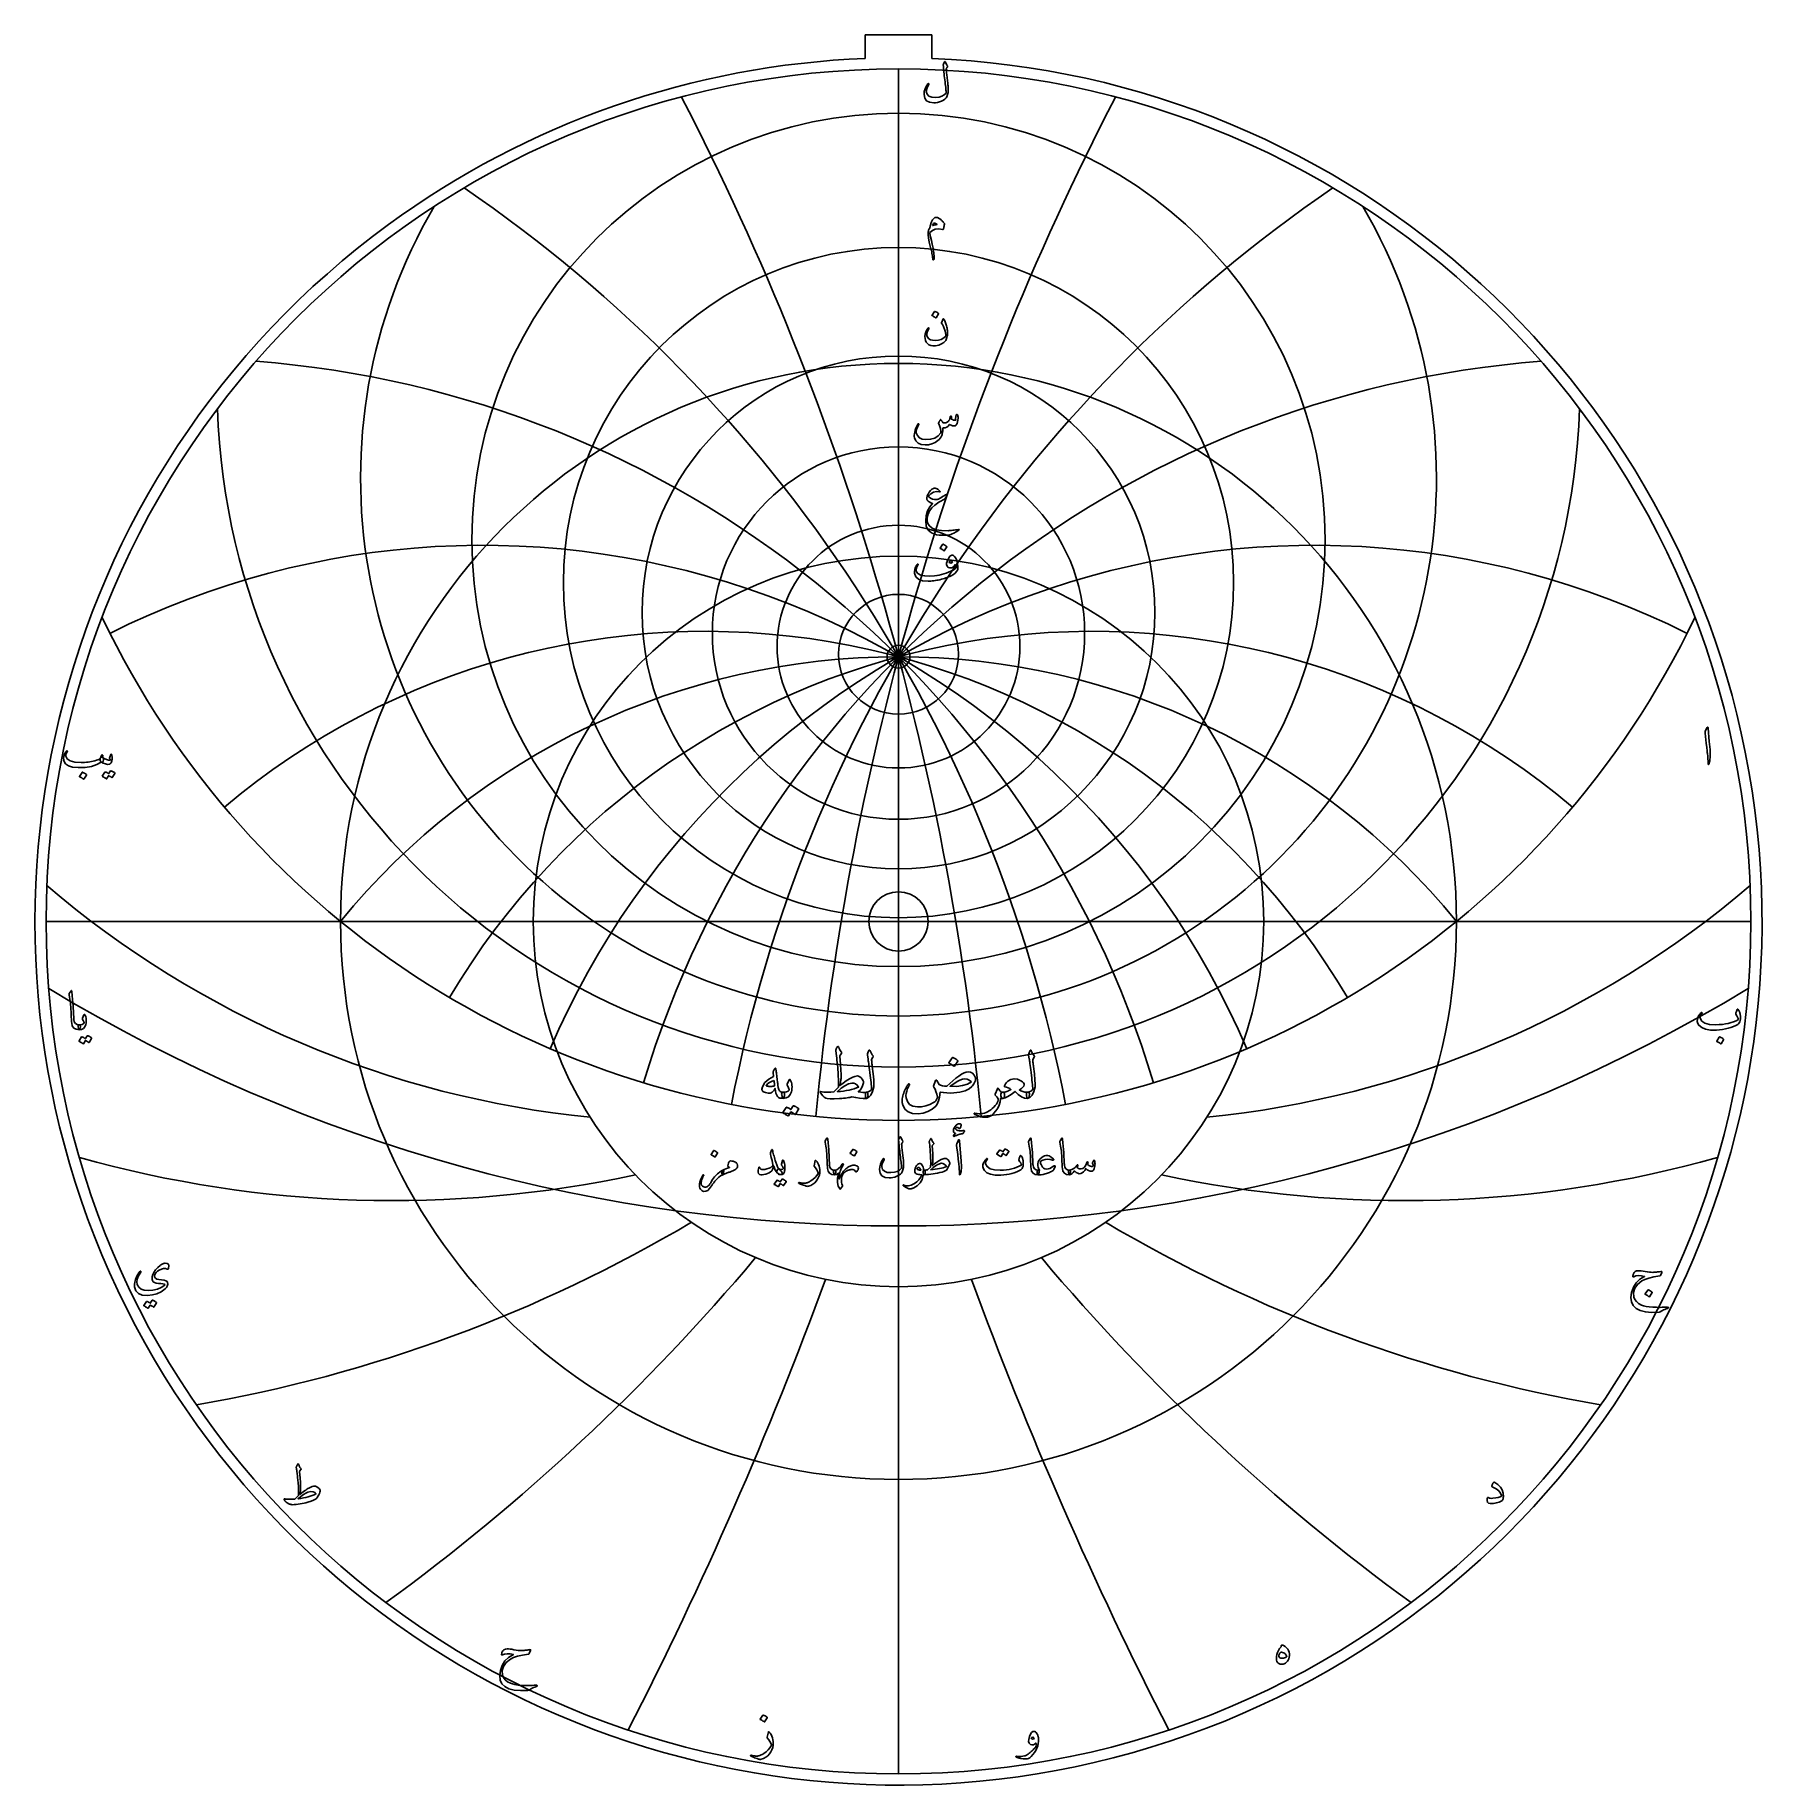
# Model space of a CAD drawing. Header units: millimetres. Extents: x -40.9 to 40.8, y -40.9 to 41.9.
import ezdxf

# ---------------------------------------------------------------- set-up
doc = ezdxf.new("R2010")
doc.units = ezdxf.units.MM
for name, color, linetype in [('CUT_INNER', 6, 'Continuous'), ('CUT_OUTER', 1, 'Continuous'), ('ENGRAVE', 7, 'Continuous'), ('ENGRAVE_FINE', 8, 'Continuous'), ('TEXT', 5, 'Continuous')]:
    doc.layers.add(name, color=color, linetype=linetype)

msp = doc.modelspace()

# ---------------------------------------------------------------- linework, layer by layer
at = {"layer": 'CUT_INNER'}
msp.add_circle((0, 0), 1.4, dxfattribs=at)
at = {"layer": 'CUT_OUTER'}
for points in [[(-1.575, 41.93), (1.575, 41.93), (1.575, 40.8195)], [(-1.575, 40.8195), (-1.575, 41.93)]]:
    msp.add_lwpolyline(points, dxfattribs=at)
for centre, radius, start, end in [((-0.0002, -0.0001), 40.85, 126.210603, 87.790069), ((-0.0008, 0.0016), 40.8482, 92.208545, 126.211308)]:
    msp.add_arc(centre, radius, start, end, dxfattribs=at)
at = {"layer": 'ENGRAVE'}
for points in [[(0, -40.325), (0, 40.325)], [(-40.325, 0), (40.325, 0)], [(0, -40.325), (0, -17.2788)]]:
    msp.add_lwpolyline(points, dxfattribs=at)
for centre, radius in [((0, 0), 40.325), ((0, 18.0463), 20.1817), ((0, 16.0261), 15.8533), ((0, 14.6138), 12.1303), ((0, 0), 26.3963), ((0, 13.639), 8.8062), ((0, 13), 5.7416), ((0, 0), 17.2788), ((0, 12.6374), 2.8338), ((0, 12.5198), 0.54)]:
    msp.add_circle(centre, radius, dxfattribs=at)
for centre, radius, start, end in [((0, 20.9712), 25.4476, 149.685194, 30.314806), ((0, 25.3501), 32.2381, 181.956942, 358.043058), ((0, 32.3075), 41.7198, 205.445113, 334.554887), ((0, -21.5667), 34.0865, 39.25, 140.75), ((0, -21.5667), 34.0865, 39.25, 140.75), ((-9.9659, 37.1932), 46.6843, 229.493023, 264.319457), ((9.9659, 37.1932), 46.6843, 275.680543, 310.506977), ((-23.9321, 41.4517), 54.6603, 254.271525, 282.132672), ((23.9321, 41.4517), 54.6603, 257.867328, 285.728475), ((-44.9321, 44.9321), 68.8081, 279.806953, 300.702813), ((44.9321, 44.9321), 68.8081, 239.297187, 260.193047), ((-82.2915, 47.511), 98.6202, 306.054081, 319.984655), ((82.2915, 47.511), 98.6202, 220.015345, 233.945919), ((-183.2294, 49.0962), 191.5208, 332.868111, 339.833398), ((183.2294, 49.0962), 191.5208, 200.166602, 207.131889)]:
    msp.add_arc(centre, radius, start, end, dxfattribs=at)
at = {"layer": 'ENGRAVE_FINE'}
for centre, radius, start, end in [((-127.2125, -21.5667), 131.7, 5.375449, 27.378073), ((-127.2125, -21.5667), 131.7, 5.375449, 27.378073), ((127.2125, -21.5667), 131.7, 152.621927, 174.624551), ((127.2125, -21.5667), 131.7, 152.621927, 174.624551), ((-59.0395, -21.5667), 68.173, 10.915422, 55.621946), ((-59.0395, -21.5667), 68.173, 10.915422, 55.621946), ((59.0395, -21.5667), 68.173, 124.378054, 169.084578), ((59.0395, -21.5667), 68.173, 124.378054, 169.084578), ((-34.0865, -21.5667), 48.2056, 16.803515, 85.610723), ((-34.0865, -21.5667), 48.2056, 16.803515, 85.610723), ((34.0865, -21.5667), 48.2056, 94.389277, 163.196485), ((34.0865, -21.5667), 48.2056, 94.389277, 163.196485), ((-19.6798, -21.5667), 39.3597, 23.26581, 116.600442), ((-19.6798, -21.5667), 39.3597, 23.26581, 116.600442), ((19.6798, -21.5667), 39.3597, 63.399558, 156.73419), ((19.6798, -21.5667), 39.3597, 63.399558, 156.73419), ((-9.1334, -21.5667), 35.2889, 30.604385, 130.151553), ((-9.1334, -21.5667), 35.2889, 30.604385, 130.151553), ((9.1334, -21.5667), 35.2889, 49.848447, 149.395615), ((9.1334, -21.5667), 35.2889, 49.848447, 149.395615), ((0, 63.1506), 77.5573, 238.780109, 301.219891)]:
    msp.add_arc(centre, radius, start, end, dxfattribs=at)
at = {"layer": 'TEXT'}
for points in [[(2.1688, 40.6534), (2.173, 40.6608), (2.1784, 40.666), (2.185, 40.6692), (2.1928, 40.6702), (2.2006, 40.6689), (2.2071, 40.6648), (2.2125, 40.6581), (2.2167, 40.6487), (2.239, 40.5937), (2.2628, 40.5463), (2.2881, 40.5063), (2.3149, 40.4738), (2.3229, 40.4621), (2.3251, 40.4487), (2.3217, 40.4334), (2.3125, 40.4163), (2.3067, 40.4081), (2.3012, 40.4002), (2.2959, 40.3925), (2.291, 40.3852), (2.2863, 40.3783), (2.282, 40.372), (2.2779, 40.3663), (2.2742, 40.3612), (2.2679, 40.352), (2.2634, 40.3409), (2.2607, 40.328), (2.2598, 40.3133), (2.2627, 40.2719), (2.2664, 40.2268), (2.2711, 40.1779), (2.2766, 40.1253), (2.2829, 40.069), (2.2898, 40.0088), (2.2973, 39.945), (2.3053, 39.8774), (2.3144, 39.81), (2.3224, 39.7466), (2.3294, 39.6872), (2.3353, 39.6319), (2.3403, 39.5805), (2.3446, 39.5328), (2.3481, 39.4889), (2.3509, 39.4487), (2.354, 39.3297), (2.3443, 39.2169), (2.3217, 39.1105), (2.2862, 39.0104), (2.2516, 38.9515), (2.1982, 38.8972), (2.1259, 38.8473), (2.0347, 38.802), (1.9359, 38.7644), (1.8431, 38.7379), (1.7563, 38.7225), (1.6754, 38.7182), (1.473, 38.746), (1.3281, 38.8223), (1.2407, 38.9472), (1.2108, 39.1205), (1.2212, 39.2497), (1.2551, 39.3762), (1.3122, 39.5), (1.3928, 39.6211), (1.3989, 39.6282), (1.4054, 39.6325), (1.4121, 39.6342), (1.4191, 39.6331), (1.4266, 39.6303), (1.4323, 39.6265), (1.4362, 39.6219), (1.4383, 39.6163), (1.4398, 39.6081), (1.4395, 39.6002), (1.4374, 39.5925), (1.4335, 39.5852), (1.3786, 39.4782), (1.3407, 39.387), (1.3199, 39.3117), (1.3161, 39.2523), (1.3561, 39.1243), (1.4425, 39.0349), (1.5753, 38.9842), (1.7545, 38.972), (1.916, 38.9896), (2.0533, 39.0301), (2.1663, 39.0937), (2.255, 39.1804), (2.2532, 39.2223), (2.25, 39.2711), (2.2454, 39.327), (2.2395, 39.39), (2.2321, 39.4601), (2.223, 39.5376), (2.2123, 39.6224), (2.2, 39.7145), (2.1883, 39.8096), (2.1772, 39.9032), (2.1667, 39.9952), (2.1568, 40.0858), (2.1477, 40.1749), (2.1395, 40.2624), (2.1321, 40.3485), (2.1257, 40.4331), (2.1161, 40.5145), (2.1166, 40.5238), (2.1179, 40.5325), (2.1202, 40.5406), (2.1233, 40.5481)], [(1.4898, 32.8246), (1.4963, 32.8629), (1.5039, 32.901), (1.5125, 32.9389), (1.5221, 32.9767), (1.5331, 33.0141), (1.5458, 33.0507), (1.5601, 33.0865), (1.576, 33.1216), (1.6113, 33.1852), (1.6479, 33.2348), (1.6856, 33.2703), (1.7245, 33.2917), (1.7838, 33.302), (1.8491, 33.2899), (1.9203, 33.2553), (1.9976, 33.1983), (2.0188, 33.18), (2.0395, 33.1611), (2.0595, 33.1417), (2.079, 33.1216), (2.098, 33.101), (2.1167, 33.0797), (2.1351, 33.0579), (2.1532, 33.0354), (2.1625, 33.0224), (2.1688, 33.0097), (2.1721, 32.9972), (2.1724, 32.9851), (2.1643, 32.9362), (2.1568, 32.8926), (2.15, 32.8542), (2.1437, 32.821), (2.1381, 32.7936), (2.1335, 32.7722), (2.1297, 32.757), (2.1269, 32.748), (2.1199, 32.7369), (2.1107, 32.73), (2.0995, 32.7273), (2.0862, 32.7288), (1.9007, 32.7549), (1.7395, 32.7396), (1.6025, 32.683), (1.4898, 32.5851), (1.4819, 32.5731), (1.4772, 32.5612), (1.4759, 32.5492), (1.4778, 32.5372), (1.52, 32.3758), (1.5604, 32.2079), (1.5991, 32.0333), (1.6359, 31.8522), (1.6775, 31.6085), (1.6946, 31.433), (1.6871, 31.3259), (1.6551, 31.2869), (1.642, 31.2899), (1.6317, 31.3013), (1.6241, 31.3211), (1.6191, 31.3492), (1.6133, 31.4079), (1.6054, 31.469), (1.5953, 31.5324), (1.5832, 31.5983), (1.5693, 31.6664), (1.5539, 31.7366), (1.5369, 31.8089), (1.5185, 31.8833), (1.457, 32.1329), (1.4161, 32.3306), (1.3959, 32.4766), (1.3964, 32.5707), (1.4032, 32.6145), (1.4116, 32.6549), (1.4218, 32.6918), (1.4335, 32.7252), (1.4465, 32.7552), (1.4602, 32.7818), (1.4746, 32.8049), (1.4898, 32.8246)], [(1.6143, 32.9132), (1.6365, 32.9225), (1.6598, 32.9309), (1.6844, 32.9386), (1.7101, 32.9456), (1.7369, 32.9518), (1.7646, 32.9573), (1.7932, 32.962), (1.8227, 32.9659), (1.7813, 32.9975), (1.7455, 33.018), (1.7154, 33.0275), (1.691, 33.0258), (1.6619, 33.0116), (1.6395, 32.9881), (1.6236, 32.9553), (1.6143, 32.9132)], [(2.1461, 28.4894), (2.1661, 28.449), (2.1856, 28.4068), (2.2044, 28.3628), (2.2227, 28.3169), (2.2401, 28.269), (2.2562, 28.2187), (2.2712, 28.1661), (2.285, 28.111), (2.2968, 28.0561), (2.3059, 28.0017), (2.3124, 27.9477), (2.3161, 27.8942), (2.3172, 27.841), (2.3155, 27.7879), (2.3112, 27.735), (2.3041, 27.6822), (2.2925, 27.6268), (2.2766, 27.5756), (2.2565, 27.5286), (2.2323, 27.4858), (2.1498, 27.3884), (2.0413, 27.314), (1.9067, 27.2626), (1.7461, 27.2343), (1.6299, 27.2315), (1.5281, 27.2469), (1.4407, 27.2806), (1.3676, 27.3325), (1.3127, 27.3993), (1.2748, 27.4774), (1.254, 27.567), (1.2503, 27.6679), (1.2639, 27.7747), (1.2928, 27.8774), (1.3369, 27.9759), (1.3964, 28.0702), (1.4058, 28.081), (1.4149, 28.087), (1.4238, 28.0882), (1.4323, 28.0846), (1.4402, 28.0771), (1.4425, 28.0667), (1.439, 28.0532), (1.4299, 28.0367), (1.3706, 27.918), (1.3413, 27.811), (1.3419, 27.7156), (1.3724, 27.6319), (1.4283, 27.5649), (1.5072, 27.517), (1.6091, 27.4882), (1.7341, 27.4786), (1.8851, 27.4935), (2.0197, 27.5331), (2.1378, 27.5977), (2.2395, 27.687), (2.2416, 27.6902), (2.2431, 27.6948), (2.244, 27.7009), (2.2443, 27.7086), (2.2408, 27.7686), (2.2281, 27.8385), (2.2061, 27.9183), (2.1748, 28.008), (2.1571, 28.0531), (2.1401, 28.0951), (2.1236, 28.1339), (2.1077, 28.1696), (2.0923, 28.2021), (2.0772, 28.231), (2.0624, 28.2565), (2.0479, 28.2786), (2.041, 28.2902), (2.0371, 28.3008), (2.0362, 28.3105), (2.0383, 28.3193), (2.1101, 28.4966), (2.1169, 28.5069), (2.1251, 28.5092), (2.1348, 28.5033), (2.1461, 28.4894)], [(1.703, 28.8487), (1.706, 28.8517), (1.7101, 28.8535), (1.7155, 28.8541), (1.7221, 28.8535), (1.7687, 28.8346), (1.8125, 28.8115), (1.8537, 28.7843), (1.8922, 28.7529), (1.8959, 28.7481), (1.8976, 28.7433), (1.8971, 28.7385), (1.8946, 28.7337), (1.782, 28.5517), (1.7778, 28.5473), (1.7724, 28.5463), (1.7658, 28.5485), (1.758, 28.5541), (1.7513, 28.5589), (1.7407, 28.566), (1.7262, 28.5756), (1.7077, 28.5876), (1.6851, 28.602), (1.6581, 28.6187), (1.6265, 28.6379), (1.5904, 28.6595), (1.5856, 28.663), (1.5832, 28.6666), (1.5832, 28.6702), (1.5856, 28.6738)], [(2.7329, 23.9581), (2.7371, 23.9686), (2.7425, 23.9761), (2.749, 23.9806), (2.7568, 23.9821), (2.7669, 23.9809), (2.7754, 23.9773), (2.7824, 23.9713), (2.788, 23.9629), (2.8016, 23.933), (2.8113, 23.8958), (2.8172, 23.8515), (2.8191, 23.8), (2.8139, 23.7159), (2.7981, 23.636), (2.772, 23.5602), (2.7353, 23.4887), (2.7227, 23.4715), (2.7089, 23.4581), (2.694, 23.4487), (2.6778, 23.4432), (2.6193, 23.4394), (2.5562, 23.4497), (2.4887, 23.4741), (2.4167, 23.5126), (2.3561, 23.4295), (2.2844, 23.3743), (2.2016, 23.3469), (2.1077, 23.3474), (2.1047, 23.2968), (2.1003, 23.2483), (2.0945, 23.2016), (2.0874, 23.1569), (2.0789, 23.1139), (2.0691, 23.0722), (2.058, 23.0319), (2.0455, 22.9929), (2.0164, 22.9225), (1.9772, 22.8575), (1.9278, 22.798), (1.8682, 22.7438), (1.7289, 22.651), (1.5814, 22.5857), (1.4259, 22.548), (1.2622, 22.5378), (1.078, 22.5628), (0.9323, 22.6282), (0.8253, 22.734), (0.7569, 22.8803), (0.7476, 22.933), (0.7461, 22.9953), (0.7524, 23.0671), (0.7665, 23.1486), (0.7891, 23.2378), (0.8209, 23.3306), (0.8621, 23.427), (0.9126, 23.527), (0.9166, 23.5333), (0.9215, 23.5378), (0.9274, 23.5405), (0.9341, 23.5414), (0.9408, 23.5408), (0.9467, 23.539), (0.9516, 23.536), (0.9557, 23.5318), (0.9584, 23.5256), (0.9593, 23.5192), (0.9584, 23.5125), (0.9557, 23.5054), (0.8916, 23.3724), (0.8503, 23.2629), (0.8317, 23.1771), (0.8359, 23.115), (0.8964, 22.978), (0.9916, 22.8785), (1.1215, 22.8164), (1.2862, 22.7917), (1.5164, 22.8063), (1.7113, 22.8647), (1.8709, 22.9668), (1.9952, 23.1126), (1.9947, 23.2087), (1.979, 23.3102), (1.948, 23.4171), (1.9018, 23.5294), (1.8959, 23.5408), (1.8928, 23.5509), (1.8923, 23.5599), (1.8946, 23.5677), (1.9074, 23.5944), (1.9197, 23.6195), (1.9314, 23.6429), (1.9425, 23.6647), (1.953, 23.6845), (1.9628, 23.7021), (1.9721, 23.7175), (1.9808, 23.7306), (1.9857, 23.7361), (1.991, 23.7384), (1.9965, 23.7373), (2.0024, 23.733), (2.0053, 23.7297), (2.0095, 23.7246), (2.0149, 23.7177), (2.0215, 23.709), (2.029, 23.6985), (2.0371, 23.6863), (2.0458, 23.6722), (2.055, 23.6563), (2.0739, 23.6258), (2.0898, 23.6036), (2.1027, 23.5899), (2.1125, 23.5845), (2.1748, 23.5792), (2.2371, 23.5899), (2.2994, 23.6164), (2.3616, 23.6587), (2.3842, 23.6869), (2.4065, 23.733), (2.4285, 23.797), (2.4503, 23.8791), (2.4523, 23.8869), (2.4562, 23.8934), (2.4619, 23.8988), (2.4694, 23.903), (2.4764, 23.9057), (2.4832, 23.9066), (2.4896, 23.9057), (2.4958, 23.903), (2.5049, 23.8881), (2.5083, 23.8599), (2.5061, 23.8186), (2.4982, 23.7641), (2.5465, 23.7345), (2.5982, 23.715), (2.6531, 23.7057), (2.7113, 23.7066), (2.7106, 23.7241), (2.7083, 23.7384), (2.7046, 23.7493), (2.6993, 23.7569), (2.6934, 23.7641), (2.6898, 23.7713), (2.6886, 23.7785), (2.6898, 23.7857)], [(1.6551, 20.4844), (1.6926, 20.4946), (1.7335, 20.494), (1.7777, 20.4826), (1.8251, 20.4605), (1.8493, 20.446), (1.8715, 20.4314), (1.8918, 20.4167), (1.9101, 20.4018), (1.9265, 20.3869), (1.941, 20.3722), (1.9535, 20.3576), (1.964, 20.3431), (1.9711, 20.3291), (1.9682, 20.3204), (1.9555, 20.3171), (1.9329, 20.3192), (1.7896, 20.3288), (1.6569, 20.2976), (1.5345, 20.2258), (1.4227, 20.1132), (1.4196, 20.1059), (1.4197, 20.0982), (1.4232, 20.0903), (1.4299, 20.082), (1.5173, 20.0165), (1.6119, 19.9731), (1.7137, 19.9518), (1.8227, 19.9527), (1.8423, 19.9566), (1.8676, 19.9659), (1.8986, 19.9806), (1.9353, 20.0006), (2.0021, 20.0413), (2.061, 20.0773), (2.1122, 20.1084), (2.1556, 20.1347), (2.1913, 20.1563), (2.2191, 20.1731), (2.2392, 20.185), (2.2515, 20.1922), (2.269, 20.1978), (2.2784, 20.1928), (2.2797, 20.1774), (2.273, 20.1515), (2.2471, 20.0835), (2.2245, 20.0329), (2.2052, 19.9997), (2.1892, 19.9838), (2.1399, 19.9604), (2.0877, 19.9333), (2.0327, 19.9023), (1.9748, 19.8677), (1.9141, 19.8293), (1.8506, 19.7871), (1.7842, 19.7413), (1.7149, 19.6916), (1.576, 19.5684), (1.4706, 19.424), (1.3988, 19.2583), (1.3605, 19.0713), (1.3587, 18.9695), (1.3748, 18.8749), (1.409, 18.7875), (1.461, 18.7072), (1.5911, 18.5997), (1.7826, 18.5264), (2.0354, 18.4872), (2.3497, 18.4821), (2.3982, 18.4851), (2.4505, 18.4893), (2.5066, 18.4947), (2.5664, 18.5012), (2.6298, 18.5092), (2.6967, 18.5186), (2.7669, 18.5295), (2.8407, 18.542), (2.8534, 18.5433), (2.8628, 18.5426), (2.869, 18.5397), (2.8718, 18.5348), (2.86, 18.5105), (2.8125, 18.4737), (2.7294, 18.4243), (2.6107, 18.3623), (2.5386, 18.3283), (2.4754, 18.303), (2.4212, 18.2864), (2.376, 18.2785), (2.2077, 18.2659), (2.055, 18.2641), (1.9179, 18.2731), (1.7964, 18.2929), (1.567, 18.3783), (1.406, 18.515), (1.3131, 18.7029), (1.2886, 18.942), (1.3158, 19.193), (1.3784, 19.4144), (1.4763, 19.6062), (1.6095, 19.7683), (1.523, 19.8069), (1.4527, 19.8461), (1.3985, 19.8859), (1.3605, 19.9264), (1.3501, 19.9427), (1.3431, 19.9605), (1.3393, 19.9798), (1.3389, 20.0006), (1.3471, 20.0566), (1.3599, 20.1096), (1.3771, 20.1596), (1.3988, 20.2066), (1.4561, 20.3012), (1.5179, 20.379), (1.5842, 20.4401), (1.6551, 20.4844)], [(2.0874, 17.8344), (2.0904, 17.8374), (2.0946, 17.8392), (2.1, 17.8398), (2.1065, 17.8392), (2.1531, 17.8203), (2.197, 17.7973), (2.2381, 17.77), (2.2766, 17.7386), (2.2803, 17.7338), (2.282, 17.729), (2.2815, 17.7242), (2.279, 17.7194), (2.1664, 17.5374), (2.1622, 17.533), (2.1568, 17.532), (2.1503, 17.5342), (2.1425, 17.5398), (2.1357, 17.5446), (2.1251, 17.5517), (2.1106, 17.5613), (2.0922, 17.5733), (2.0696, 17.5877), (2.0425, 17.6044), (2.0109, 17.6236), (1.9748, 17.6452), (1.97, 17.6488), (1.9676, 17.6523), (1.9676, 17.6559), (1.97, 17.6595)], [(2.5113, 17.3218), (2.5591, 17.3253), (2.6065, 17.3068), (2.6537, 17.2666), (2.7005, 17.2044), (2.7423, 17.1236), (2.7742, 17.0272), (2.7962, 16.9152), (2.8083, 16.7877), (2.8097, 16.7414), (2.8065, 16.6985), (2.7989, 16.6588), (2.7868, 16.6224), (2.744, 16.5498), (2.6802, 16.4805), (2.5955, 16.4145), (2.4898, 16.3518), (2.4301, 16.3227), (2.3685, 16.2952), (2.305, 16.2694), (2.2395, 16.2452), (2.1719, 16.2227), (2.1021, 16.2018), (2.03, 16.1825), (1.9556, 16.1649), (1.881, 16.1492), (1.808, 16.1353), (1.7367, 16.1234), (1.667, 16.1135), (1.5988, 16.1056), (1.532, 16.1), (1.4665, 16.0966), (1.4024, 16.0955), (1.1349, 16.1172), (0.9383, 16.1871), (0.8127, 16.3052), (0.7581, 16.4715), (0.7564, 16.5102), (0.7587, 16.5542), (0.7648, 16.6036), (0.7748, 16.6584), (0.7912, 16.7185), (0.8138, 16.7769), (0.8426, 16.8335), (0.8778, 16.8883), (0.8831, 16.8946), (0.8892, 16.8991), (0.8962, 16.9018), (0.9042, 16.9027), (0.9118, 16.9016), (0.9179, 16.8985), (0.9226, 16.8932), (0.9257, 16.8859), (0.9272, 16.8778), (0.9269, 16.8703), (0.9248, 16.8634), (0.9209, 16.8571), (0.8563, 16.7299), (0.8347, 16.6212), (0.8563, 16.5311), (0.9209, 16.4596), (1.0636, 16.385), (1.2425, 16.341), (1.4576, 16.3275), (1.7089, 16.3446), (1.8192, 16.3605), (1.9296, 16.3817), (2.0402, 16.4084), (2.1509, 16.4404), (2.2616, 16.4778), (2.3721, 16.5206), (2.4825, 16.5688), (2.5928, 16.6224), (2.6514, 16.6561), (2.6958, 16.6925), (2.7257, 16.7316), (2.7413, 16.7733), (2.7329, 16.8021), (2.7197, 16.8284), (2.7017, 16.8524), (2.679, 16.8739), (2.6763, 16.875), (2.673, 16.8733), (2.6691, 16.869), (2.6646, 16.8619), (2.6302, 16.8066), (2.5916, 16.7649), (2.5488, 16.7371), (2.5017, 16.723), (2.4158, 16.7218), (2.3497, 16.747), (2.3032, 16.7985), (2.2766, 16.8763), (2.277, 16.945), (2.3, 17.029), (2.3453, 17.1283), (2.4131, 17.2428), (2.4345, 17.2711), (2.458, 17.2937), (2.4836, 17.3106), (2.5113, 17.3218)], [(2.5377, 16.9841), (2.5465, 16.9949), (2.5491, 17.0056), (2.5453, 17.0164), (2.5353, 17.0272), (2.4946, 17.0533), (2.4586, 17.0595), (2.4275, 17.0461), (2.4011, 17.0128), (2.3977, 17.0027), (2.397, 16.9937), (2.3989, 16.9859), (2.4035, 16.9793), (2.4371, 16.958), (2.4706, 16.9518), (2.5041, 16.9604), (2.5377, 16.9841)], [(38.2289, 9.132), (38.2533, 9.1793), (38.2729, 9.1959), (38.2878, 9.1818), (38.2978, 9.1371), (38.3566, 8.5112), (38.3916, 8.127), (38.3994, 7.8201), (38.3801, 7.5905), (38.3336, 7.4381), (38.3251, 7.4257), (38.3176, 7.419), (38.3111, 7.418), (38.3055, 7.4228), (38.301, 7.4303), (38.2978, 7.4401), (38.2959, 7.452), (38.2953, 7.4663), (38.2953, 7.5769), (38.2902, 7.6943), (38.28, 7.8183), (38.2646, 7.9491), (38.2613, 7.9833), (38.2512, 8.0756), (38.2345, 8.226), (38.211, 8.4345), (38.1548, 8.897), (38.1535, 8.9216), (38.1548, 8.9442), (38.1586, 8.965), (38.165, 8.9838)], [(-37.654, 7.7575), (-37.6515, 7.7562), (-37.6492, 7.7549), (-37.6471, 7.7537), (-37.6451, 7.7524), (-37.6431, 7.751), (-37.6409, 7.7492), (-37.6386, 7.7471), (-37.6361, 7.7447), (-37.6155, 7.7205), (-37.6074, 7.686), (-37.6117, 7.6413), (-37.6285, 7.5863), (-37.644, 7.553), (-37.6598, 7.532), (-37.6759, 7.5236), (-37.6923, 7.5276), (-37.7006, 7.5316), (-37.7077, 7.5333), (-37.7134, 7.5328), (-37.7179, 7.5301), (-37.9274, 7.4155), (-38.1778, 7.3347), (-38.469, 7.2877), (-38.8011, 7.2746), (-39.0697, 7.2976), (-39.2725, 7.3589), (-39.4095, 7.4586), (-39.4807, 7.5965), (-39.4918, 7.6617), (-39.4941, 7.7268), (-39.4879, 7.792), (-39.4731, 7.8571), (-39.4528, 7.9148), (-39.4277, 7.9676), (-39.3979, 8.0157), (-39.3632, 8.059), (-39.3567, 8.0644), (-39.3498, 8.0679), (-39.3426, 8.0695), (-39.3351, 8.0692), (-39.3281, 8.0662), (-39.3223, 8.0622), (-39.3179, 8.0572), (-39.3147, 8.0513), (-39.3132, 8.0456), (-39.314, 8.0385), (-39.3171, 8.0302), (-39.3223, 8.0207), (-39.3594, 7.9664), (-39.3836, 7.9133), (-39.3951, 7.8616), (-39.3939, 7.8112), (-39.3332, 7.6847), (-39.192, 7.594), (-38.9704, 7.5391), (-38.6683, 7.5199), (-38.5853, 7.5212), (-38.5025, 7.525), (-38.4199, 7.5314), (-38.3374, 7.5403), (-38.2556, 7.5518), (-38.1749, 7.5659), (-38.0953, 7.5825), (-38.0168, 7.6017), (-37.9406, 7.6234), (-37.8782, 7.6451), (-37.8295, 7.6668), (-37.7945, 7.6885), (-37.781, 7.7), (-37.7687, 7.7141), (-37.7574, 7.7307), (-37.7473, 7.7498), (-37.7378, 7.7712), (-37.7284, 7.7945), (-37.7193, 7.8198), (-37.7102, 7.8469), (-37.7067, 7.8552), (-37.7013, 7.8623), (-37.6939, 7.868), (-37.6847, 7.8725), (-37.6748, 7.8749), (-37.6655, 7.8744), (-37.6569, 7.871), (-37.6489, 7.8648), (-37.6425, 7.8562), (-37.6387, 7.8456), (-37.6374, 7.8332), (-37.6387, 7.8188)], [(-37.7307, 7.5531), (-37.7585, 7.5795), (-37.7728, 7.6125), (-37.7738, 7.6523), (-37.7613, 7.6987), (-37.7343, 7.7404), (-37.7096, 7.7658), (-37.6871, 7.7749), (-37.6668, 7.7677), (-37.571, 7.7043), (-37.4752, 7.6598), (-37.3794, 7.6341), (-37.2836, 7.6272), (-37.2802, 7.6278), (-37.2778, 7.6298), (-37.2764, 7.633), (-37.2759, 7.6374), (-37.2783, 7.6459), (-37.2855, 7.6585), (-37.2975, 7.6753), (-37.3142, 7.6962), (-37.3174, 7.7026), (-37.3193, 7.709), (-37.32, 7.7153), (-37.3193, 7.7217), (-37.258, 7.898), (-37.2551, 7.9047), (-37.2516, 7.9095), (-37.2475, 7.9124), (-37.2427, 7.9133), (-37.2379, 7.9125), (-37.2338, 7.9102), (-37.2302, 7.9062), (-37.2274, 7.9006), (-37.2082, 7.8432), (-37.1967, 7.7862), (-37.1929, 7.7296), (-37.1967, 7.6732), (-37.2092, 7.6031), (-37.2261, 7.5461), (-37.2475, 7.5022), (-37.2734, 7.4714), (-37.293, 7.4544), (-37.311, 7.442), (-37.3275, 7.434), (-37.3423, 7.4305), (-37.4279, 7.4286), (-37.5212, 7.4484), (-37.6221, 7.4899), (-37.7307, 7.5531)], [(-38.6223, 7.0473), (-38.6191, 7.0505), (-38.6146, 7.0524), (-38.6089, 7.053), (-38.6019, 7.0524), (-38.5522, 7.0322), (-38.5054, 7.0077), (-38.4615, 6.9786), (-38.4205, 6.9451), (-38.4165, 6.94), (-38.4147, 6.9348), (-38.4152, 6.9297), (-38.4179, 6.9246), (-38.538, 6.7305), (-38.5425, 6.7258), (-38.5482, 6.7247), (-38.5552, 6.7271), (-38.5635, 6.733), (-38.5707, 6.7381), (-38.5821, 6.7458), (-38.5976, 6.756), (-38.6172, 6.7688), (-38.6413, 6.7841), (-38.6702, 6.802), (-38.7039, 6.8224), (-38.7424, 6.8454), (-38.7475, 6.8493), (-38.75, 6.8531), (-38.75, 6.8569), (-38.7475, 6.8608)], [(-37.2759, 7.1188), (-37.2727, 7.122), (-37.2682, 7.1239), (-37.2625, 7.1245), (-37.2555, 7.1239), (-37.2303, 7.1145), (-37.206, 7.1041), (-37.1824, 7.0928), (-37.1597, 7.0805), (-37.1375, 7.0671), (-37.1159, 7.0524), (-37.0948, 7.0364), (-37.0741, 7.0192), (-37.0701, 7.0139), (-37.0683, 7.0083), (-37.0688, 7.0024), (-37.0715, 6.9962), (-37.1942, 6.802), (-37.1975, 6.7994), (-37.2025, 6.7994), (-37.209, 6.802), (-37.2171, 6.8071), (-37.2227, 6.8118), (-37.2318, 6.8183), (-37.2445, 6.8265), (-37.2606, 6.8365), (-37.2804, 6.8484), (-37.304, 6.8624), (-37.3315, 6.8784), (-37.3628, 6.8965), (-37.4599, 6.7458), (-37.4643, 6.7412), (-37.4701, 6.74), (-37.4771, 6.7424), (-37.4854, 6.7483), (-37.4926, 6.7535), (-37.5039, 6.7611), (-37.5194, 6.7713), (-37.5391, 6.7841), (-37.5632, 6.7994), (-37.5921, 6.8173), (-37.6258, 6.8378), (-37.6642, 6.8608), (-37.6682, 6.8646), (-37.67, 6.8684), (-37.6695, 6.8723), (-37.6668, 6.8761), (-37.5416, 7.0626), (-37.5384, 7.0658), (-37.5339, 7.0677), (-37.5282, 7.0683), (-37.5212, 7.0677), (-37.4998, 7.0608), (-37.479, 7.0527), (-37.4589, 7.0435), (-37.4394, 7.0332), (-37.4206, 7.0219), (-37.4024, 7.0099), (-37.3848, 6.997), (-37.3679, 6.9834)], [(-39.1458, -3.2825), (-39.1408, -3.2748), (-39.1362, -3.2697), (-39.1319, -3.2672), (-39.1279, -3.2672), (-39.1218, -3.2705), (-39.1164, -3.2806), (-39.1116, -3.2974), (-39.1074, -3.3208), (-39.0864, -3.5116), (-39.0691, -3.6881), (-39.0557, -3.8502), (-39.0461, -3.9979), (-39.04, -4.1242), (-39.0343, -4.2374), (-39.0291, -4.3375), (-39.0244, -4.4245), (-39.0203, -4.4985), (-39.0171, -4.5593), (-39.0146, -4.607), (-39.0129, -4.6417), (-38.9902, -4.7455), (-38.9401, -4.8218), (-38.8625, -4.8707), (-38.7574, -4.8921), (-38.7282, -4.8997), (-38.7095, -4.9176), (-38.7014, -4.9457), (-38.7038, -4.984), (-38.7158, -5.0444), (-38.7287, -5.0875), (-38.7426, -5.1134), (-38.7574, -5.122), (-38.9053, -5.1025), (-39.0142, -5.0441), (-39.0841, -4.9467), (-39.1151, -4.8103), (-39.12, -4.7451), (-39.1244, -4.6797), (-39.1283, -4.6141), (-39.1317, -4.5484), (-39.1348, -4.4826), (-39.1378, -4.4165), (-39.1406, -4.3504), (-39.1432, -4.284), (-39.148, -4.1575), (-39.1547, -4.0435), (-39.1633, -3.9422), (-39.1739, -3.8535), (-39.1863, -3.7683), (-39.2007, -3.6776), (-39.217, -3.5812), (-39.2352, -3.4792), (-39.2376, -3.4609), (-39.2371, -3.4441), (-39.2338, -3.4289), (-39.2275, -3.4154)], [(-38.6041, -4.5829), (-38.5326, -4.4245), (-38.5221, -4.4071), (-38.5109, -4.4009), (-38.4991, -4.4058), (-38.4866, -4.422), (-38.4636, -4.4703), (-38.4457, -4.5206), (-38.433, -4.5731), (-38.4253, -4.6276), (-38.4229, -4.6846), (-38.4259, -4.7442), (-38.4344, -4.8065), (-38.4483, -4.8716), (-38.4906, -4.9812), (-38.5562, -5.0594), (-38.6452, -5.1063), (-38.7574, -5.122), (-38.7704, -5.1138), (-38.7836, -5.0894), (-38.7972, -5.0487), (-38.8111, -4.9917), (-38.8151, -4.9612), (-38.8143, -4.9361), (-38.8087, -4.9165), (-38.7983, -4.9023), (-38.79, -4.8968), (-38.7804, -4.8933), (-38.7696, -4.8917), (-38.7574, -4.8921), (-38.6867, -4.8898), (-38.6252, -4.8755), (-38.573, -4.8489), (-38.5301, -4.8103), (-38.5281, -4.8073), (-38.5275, -4.8033), (-38.5281, -4.7983), (-38.5301, -4.7924), (-38.5401, -4.7563), (-38.555, -4.7196), (-38.5746, -4.6822), (-38.599, -4.6442), (-38.607, -4.6299), (-38.6105, -4.6149), (-38.6096, -4.5992), (-38.6041, -4.5829)], [(39.7219, -4.1716), (39.7391, -4.1931), (39.7548, -4.2169), (39.7691, -4.243), (39.7819, -4.2712), (39.7933, -4.3016), (39.8033, -4.3338), (39.8119, -4.368), (39.819, -4.4041), (39.8282, -4.4766), (39.8305, -4.5484), (39.8257, -4.6196), (39.8139, -4.6902), (39.796, -4.7531), (39.773, -4.8039), (39.7449, -4.8426), (39.7117, -4.8691), (39.6063, -4.9248), (39.4945, -4.9745), (39.3763, -5.018), (39.2518, -5.0556), (39.1209, -5.0867), (38.9835, -5.1111), (38.8398, -5.1289), (38.6897, -5.1399), (38.4084, -5.137), (38.1775, -5.0977), (37.9971, -5.022), (37.8671, -4.9099), (37.8137, -4.8223), (37.7892, -4.7279), (37.7933, -4.6268), (37.8262, -4.5191), (37.8373, -4.4958), (37.8501, -4.4721), (37.8648, -4.4479), (37.8811, -4.4232), (37.8992, -4.3981), (37.9191, -4.3725), (37.9408, -4.3464), (37.9642, -4.3198), (37.972, -4.3123), (37.9801, -4.3076), (37.9886, -4.3059), (37.9974, -4.307), (38.0033, -4.3092), (38.0082, -4.3134), (38.0122, -4.3195), (38.0153, -4.3274), (38.0167, -4.3349), (38.0159, -4.3421), (38.0129, -4.349), (38.0076, -4.3555), (37.9857, -4.3816), (37.9661, -4.4086), (37.9487, -4.4365), (37.9335, -4.4654), (37.9231, -4.493), (37.9175, -4.5197), (37.9167, -4.5454), (37.9207, -4.5701), (38.0006, -4.7147), (38.1507, -4.8161), (38.371, -4.8743), (38.6616, -4.8895), (38.8214, -4.8834), (38.9736, -4.87), (39.1184, -4.8495), (39.2556, -4.8218), (39.3855, -4.7869), (39.5082, -4.7448), (39.6238, -4.6956), (39.7321, -4.6391), (39.7216, -4.5864), (39.6976, -4.528), (39.6603, -4.4638), (39.6095, -4.3939), (39.6079, -4.3872), (39.6082, -4.3747), (39.6104, -4.3565), (39.6146, -4.3325), (39.6157, -4.3302), (39.6165, -4.3281), (39.617, -4.3263), (39.6171, -4.3249), (39.6254, -4.2923), (39.6376, -4.2559), (39.6535, -4.2157), (39.6733, -4.1716), (39.6821, -4.1582), (39.6931, -4.1537), (39.7064, -4.1582), (39.7219, -4.1716)], [(-38.3768, -5.4107), (-38.3736, -5.4075), (-38.3691, -5.4056), (-38.3634, -5.4049), (-38.3563, -5.4056), (-38.3312, -5.415), (-38.3068, -5.4254), (-38.2833, -5.4367), (-38.2605, -5.449), (-38.2384, -5.4624), (-38.2168, -5.4771), (-38.1956, -5.4931), (-38.1749, -5.5103), (-38.1709, -5.5156), (-38.1692, -5.5212), (-38.1697, -5.5271), (-38.1724, -5.5333), (-38.295, -5.7275), (-38.2984, -5.73), (-38.3033, -5.73), (-38.3099, -5.7275), (-38.318, -5.7224), (-38.3236, -5.7177), (-38.3327, -5.7112), (-38.3453, -5.703), (-38.3614, -5.693), (-38.3812, -5.6811), (-38.4049, -5.6671), (-38.4323, -5.6511), (-38.4636, -5.633), (-38.5607, -5.7837), (-38.5652, -5.7883), (-38.5709, -5.7894), (-38.578, -5.787), (-38.5863, -5.7811), (-38.5934, -5.776), (-38.6048, -5.7684), (-38.6203, -5.7581), (-38.6399, -5.7454), (-38.664, -5.73), (-38.6929, -5.7122), (-38.7266, -5.6917), (-38.7651, -5.6687), (-38.7691, -5.6649), (-38.7708, -5.6611), (-38.7704, -5.6572), (-38.7677, -5.6534), (-38.6425, -5.4669), (-38.6393, -5.4637), (-38.6348, -5.4618), (-38.6291, -5.4611), (-38.622, -5.4618), (-38.6006, -5.4687), (-38.5799, -5.4768), (-38.5598, -5.486), (-38.5403, -5.4963), (-38.5214, -5.5075), (-38.5032, -5.5196), (-38.4857, -5.5324), (-38.4687, -5.5461)], [(38.8302, -5.472), (38.8334, -5.4688), (38.8379, -5.4669), (38.8437, -5.4663), (38.8507, -5.4669), (38.9003, -5.487), (38.9471, -5.5116), (38.991, -5.5407), (39.0321, -5.5742), (39.0361, -5.5793), (39.0378, -5.5844), (39.0374, -5.5895), (39.0346, -5.5946), (38.9146, -5.7888), (38.9101, -5.7934), (38.9043, -5.7946), (38.8973, -5.7922), (38.889, -5.7863), (38.8818, -5.7811), (38.8705, -5.7735), (38.855, -5.7633), (38.8354, -5.7505), (38.8112, -5.7352), (38.7823, -5.7173), (38.7487, -5.6968), (38.7102, -5.6738), (38.7051, -5.67), (38.7025, -5.6662), (38.7025, -5.6623), (38.7051, -5.6585)], [(-2.2115, -8.2928), (-2.2554, -8.308), (-2.3073, -8.3215), (-2.3672, -8.3335), (-2.4351, -8.3439), (-2.5109, -8.3531), (-2.5948, -8.3615), (-2.6866, -8.369), (-2.7864, -8.3758), (-3.0443, -8.387), (-3.2399, -8.3886), (-3.3732, -8.3806), (-3.4442, -8.3631), (-3.5159, -8.3141), (-3.584, -8.2505), (-3.6484, -8.172), (-3.7093, -8.0788), (-3.7155, -8.0639), (-3.7149, -8.0541), (-3.7075, -8.0495), (-3.6933, -8.0501), (-3.5267, -8.0736), (-3.3652, -8.0836), (-3.2089, -8.08), (-3.0578, -8.0629), (-2.8439, -7.8329), (-2.84, -7.773), (-2.8379, -7.7052), (-2.8376, -7.6293), (-2.8391, -7.5455), (-2.8422, -7.4541), (-2.8466, -7.3555), (-2.8525, -7.2497), (-2.8598, -7.1367), (-2.8682, -7.0195), (-2.8774, -6.904), (-2.8874, -6.7903), (-2.8981, -6.6785), (-2.9097, -6.5686), (-2.9221, -6.4609), (-2.9353, -6.3554), (-2.9492, -6.2521), (-2.9716, -6.102), (-2.9619, -6.0755), (-2.952, -6.0501), (-2.942, -6.026), (-2.9317, -6.003), (-2.9214, -5.9813), (-2.9113, -5.9607), (-2.9014, -5.9413), (-2.8918, -5.9232), (-2.8864, -5.9162), (-2.8798, -5.9112), (-2.872, -5.9082), (-2.863, -5.9072), (-2.8524, -5.9096), (-2.8431, -5.9168), (-2.8349, -5.9288), (-2.8279, -5.9455), (-2.8013, -6.0142), (-2.7728, -6.0733), (-2.7423, -6.1228), (-2.7097, -6.1627), (-2.6948, -6.1821), (-2.6882, -6.2018), (-2.69, -6.222), (-2.7001, -6.2425), (-2.7608, -6.3224), (-2.7702, -6.3357), (-2.776, -6.3503), (-2.7782, -6.3661), (-2.7768, -6.3831), (-2.7439, -6.7487), (-2.7217, -7.0313), (-2.7103, -7.2309), (-2.7097, -7.3475), (-2.7122, -7.3862), (-2.7165, -7.4289), (-2.7226, -7.4756), (-2.7305, -7.5263), (-2.7398, -7.581), (-2.75, -7.6397), (-2.7613, -7.7024), (-2.7736, -7.7691), (-2.6237, -7.6481), (-2.471, -7.5407), (-2.3155, -7.4469), (-2.1572, -7.3667), (-2.0734, -7.3325), (-2.0008, -7.3132), (-1.9393, -7.3086), (-1.889, -7.3188), (-1.8249, -7.3523), (-1.7668, -7.4018), (-1.7147, -7.4673), (-1.6686, -7.5487), (-1.6622, -7.5677), (-1.659, -7.5894), (-1.659, -7.614), (-1.6622, -7.6413), (-1.6954, -7.7702), (-1.7469, -7.8824), (-1.8167, -7.9778), (-1.905, -8.0565), (-1.7872, -8.0748), (-1.683, -8.0852), (-1.5924, -8.0876), (-1.5153, -8.082), (-1.4948, -8.0832), (-1.4778, -8.0932), (-1.4644, -8.112), (-1.4547, -8.1395), (-1.4443, -8.196), (-1.4419, -8.2441), (-1.4475, -8.2838), (-1.461, -8.3151), (-1.4776, -8.3389), (-1.4922, -8.3559), (-1.5048, -8.366), (-1.5153, -8.3694), (-1.6762, -8.3742), (-1.8459, -8.3631), (-2.0243, -8.3359), (-2.2115, -8.2928)], [(-1.4674, -6.2617), (-1.4459, -6.2096), (-1.4291, -6.1683), (-1.4171, -6.1377), (-1.41, -6.118), (-1.4044, -6.1054), (-1.3972, -6.0964), (-1.3884, -6.091), (-1.378, -6.0892), (-1.3662, -6.0912), (-1.3565, -6.0972), (-1.3487, -6.1072), (-1.3429, -6.1212), (-1.3163, -6.1896), (-1.2846, -6.2513), (-1.2477, -6.3062), (-1.2056, -6.3543), (-1.1938, -6.3697), (-1.1904, -6.387), (-1.1954, -6.4064), (-1.2088, -6.4278), (-1.279, -6.5268), (-1.2742, -6.5711), (-1.2694, -6.6146), (-1.2646, -6.6573), (-1.2599, -6.6992), (-1.2551, -6.7403), (-1.2503, -6.7806), (-1.2455, -6.8202), (-1.2407, -6.8589), (-1.1966, -7.2174), (-1.1696, -7.4976), (-1.1599, -7.6996), (-1.1672, -7.8233), (-1.2275, -8.0479), (-1.3062, -8.2138), (-1.4032, -8.3209), (-1.5185, -8.3694), (-1.5217, -8.3694), (-1.5249, -8.3694), (-1.5281, -8.3694), (-1.5313, -8.3694), (-1.5503, -8.3515), (-1.5624, -8.3104), (-1.5678, -8.2461), (-1.5664, -8.1587), (-1.5634, -8.1263), (-1.5545, -8.1028), (-1.5395, -8.088), (-1.5185, -8.082), (-1.4375, -8.0659), (-1.37, -8.0365), (-1.3161, -7.994), (-1.2758, -7.9383), (-1.2785, -7.8714), (-1.2834, -7.7954), (-1.2905, -7.7102), (-1.2998, -7.6158), (-1.3111, -7.5126), (-1.3241, -7.401), (-1.339, -7.281), (-1.3557, -7.1527), (-1.371, -7.0266), (-1.3852, -6.9132), (-1.3982, -6.8126), (-1.41, -6.7248), (-1.4201, -6.6497), (-1.4283, -6.5874), (-1.4345, -6.5379), (-1.4387, -6.5012), (-1.4706, -6.3192), (-1.4716, -6.3012), (-1.4714, -6.2856), (-1.47, -6.2725), (-1.4674, -6.2617)], [(2.5437, -6.4501), (2.5477, -6.4461), (2.5532, -6.4437), (2.5604, -6.4429), (2.5692, -6.4437), (2.6313, -6.4689), (2.6898, -6.4996), (2.7447, -6.5359), (2.796, -6.5779), (2.8009, -6.5842), (2.8031, -6.5906), (2.8025, -6.597), (2.7991, -6.6034), (2.649, -6.8461), (2.6435, -6.8519), (2.6363, -6.8533), (2.6275, -6.8503), (2.6171, -6.8429), (2.6081, -6.8365), (2.594, -6.827), (2.5746, -6.8142), (2.55, -6.7982), (2.5199, -6.7791), (2.4838, -6.7567), (2.4417, -6.7311), (2.3936, -6.7024), (2.3872, -6.6976), (2.384, -6.6928), (2.384, -6.688), (2.3872, -6.6832)], [(6.1588, -6.2617), (6.1803, -6.2096), (6.1971, -6.1683), (6.2091, -6.1377), (6.2162, -6.118), (6.2218, -6.1054), (6.229, -6.0964), (6.2378, -6.091), (6.2482, -6.0892), (6.26, -6.0912), (6.2697, -6.0972), (6.2775, -6.1072), (6.2833, -6.1212), (6.3099, -6.1896), (6.3416, -6.2513), (6.3785, -6.3062), (6.4206, -6.3543), (6.4324, -6.3697), (6.4358, -6.387), (6.4308, -6.4064), (6.4174, -6.4278), (6.3472, -6.5268), (6.352, -6.5711), (6.3568, -6.6146), (6.3615, -6.6573), (6.3663, -6.6992), (6.3711, -6.7403), (6.3759, -6.7806), (6.3807, -6.8202), (6.3855, -6.8589), (6.4296, -7.2174), (6.4566, -7.4976), (6.4663, -7.6996), (6.459, -7.8233), (6.3987, -8.0479), (6.32, -8.2138), (6.223, -8.3209), (6.1077, -8.3694), (6.1045, -8.3694), (6.1013, -8.3694), (6.0981, -8.3694), (6.0949, -8.3694), (6.0759, -8.3515), (6.0637, -8.3104), (6.0584, -8.2461), (6.0598, -8.1587), (6.0628, -8.1263), (6.0717, -8.1028), (6.0867, -8.088), (6.1077, -8.082), (6.1887, -8.0659), (6.2562, -8.0365), (6.3101, -7.994), (6.3504, -7.9383), (6.3477, -7.8714), (6.3428, -7.7954), (6.3357, -7.7102), (6.3264, -7.6158), (6.3151, -7.5126), (6.3021, -7.401), (6.2872, -7.281), (6.2705, -7.1527), (6.2552, -7.0266), (6.241, -6.9132), (6.228, -6.8126), (6.2162, -6.7248), (6.2061, -6.6497), (6.1979, -6.5874), (6.1917, -6.5379), (6.1875, -6.5012), (6.1556, -6.3192), (6.1546, -6.3012), (6.1548, -6.2856), (6.1562, -6.2725), (6.1588, -6.2617)], [(-5.849, -6.9675), (-5.8302, -6.9475), (-5.8155, -6.9451), (-5.8047, -6.9603), (-5.7979, -6.993), (-5.7957, -7.0128), (-5.7923, -7.0401), (-5.7877, -7.0751), (-5.7819, -7.1176), (-5.7751, -7.1681), (-5.7675, -7.2269), (-5.7592, -7.2942), (-5.75, -7.3699), (-5.7409, -7.4442), (-5.7328, -7.5108), (-5.7257, -7.5696), (-5.7196, -7.6206), (-5.7146, -7.6636), (-5.7105, -7.6984), (-5.7074, -7.725), (-5.7053, -7.7435), (-5.6889, -7.8599), (-5.6654, -7.9503), (-5.6346, -8.0148), (-5.5967, -8.0533), (-5.5699, -8.0682), (-5.5376, -8.078), (-5.4997, -8.0826), (-5.4562, -8.082), (-5.4304, -8.0862), (-5.4107, -8.0988), (-5.3969, -8.1197), (-5.3891, -8.1491), (-5.3863, -8.1844), (-5.3875, -8.2201), (-5.3927, -8.2563), (-5.4019, -8.2928), (-5.4137, -8.3239), (-5.4266, -8.3471), (-5.4408, -8.3623), (-5.4562, -8.3694), (-5.5398, -8.3686), (-5.6119, -8.3535), (-5.6723, -8.3239), (-5.7212, -8.28), (-5.7624, -8.2155), (-5.7963, -8.1307), (-5.823, -8.0255), (-5.8426, -7.9), (-5.8877, -7.9764), (-5.9336, -8.0365), (-5.9803, -8.0802), (-6.0278, -8.1076), (-6.0663, -8.1173), (-6.1117, -8.1211), (-6.1637, -8.1189), (-6.2226, -8.1108), (-6.2847, -8.0968), (-6.3368, -8.0804), (-6.3789, -8.0617), (-6.411, -8.0405), (-6.437, -8.0144), (-6.4542, -7.987), (-6.4625, -7.9585), (-6.4621, -7.9287), (-6.4548, -7.8916), (-6.4422, -7.8505), (-6.4244, -7.8054), (-6.4015, -7.7563), (-6.3759, -7.707), (-6.3536, -7.6677), (-6.3344, -7.6383), (-6.3184, -7.619), (-6.2298, -7.5399), (-6.1332, -7.4657), (-6.0286, -7.3962), (-5.916, -7.3315), (-5.9202, -7.2703), (-5.9232, -7.2174), (-5.925, -7.1729), (-5.9256, -7.1367), (-5.9238, -7.1064), (-5.9184, -7.0792), (-5.9095, -7.0553), (-5.8969, -7.0345)], [(3.291, -7.1144), (3.4023, -7.1307), (3.4969, -7.183), (3.5748, -7.2713), (3.6359, -7.3954), (3.6426, -7.4429), (3.6375, -7.496), (3.6203, -7.5547), (3.5911, -7.619), (3.5576, -7.6808), (3.5273, -7.7323), (3.5001, -7.7734), (3.4762, -7.8042), (3.3365, -7.9191), (3.1472, -8.0086), (2.9085, -8.0724), (2.6203, -8.1108), (2.4469, -8.1191), (2.281, -8.1156), (2.1227, -8.1), (1.972, -8.0724), (1.9365, -8.3066), (1.8906, -8.4948), (1.8343, -8.6371), (1.7676, -8.7335), (1.5928, -8.8822), (1.394, -8.993), (1.1712, -9.0658), (0.9245, -9.1008), (0.6649, -9.0886), (0.4575, -9.0137), (0.3024, -8.8762), (0.1996, -8.676), (0.1908, -8.645), (0.1836, -8.6125), (0.178, -8.5787), (0.174, -8.5435), (0.1721, -8.5071), (0.1725, -8.4696), (0.1752, -8.4312), (0.1804, -8.3918), (0.1916, -8.322), (0.206, -8.2533), (0.2235, -8.1855), (0.2443, -8.1187), (0.2681, -8.0532), (0.2946, -7.989), (0.3239, -7.9262), (0.3561, -7.8649), (0.3704, -7.8399), (0.3844, -7.8162), (0.3983, -7.7936), (0.412, -7.7722), (0.4252, -7.7521), (0.4379, -7.7331), (0.45, -7.7154), (0.4615, -7.6988), (0.4697, -7.6894), (0.4782, -7.6836), (0.4872, -7.6814), (0.4966, -7.6828), (0.5066, -7.6866), (0.5142, -7.6916), (0.5194, -7.6978), (0.5221, -7.7052), (0.5229, -7.7136), (0.5221, -7.7227), (0.5198, -7.7327), (0.5158, -7.7435), (0.4924, -7.7788), (0.4703, -7.8178), (0.4493, -7.8603), (0.4295, -7.9064), (0.388, -8.0243), (0.3625, -8.1355), (0.3529, -8.2399), (0.3593, -8.3375), (0.419, -8.5229), (0.5277, -8.6577), (0.6856, -8.7417), (0.8926, -8.775), (1.0926, -8.7656), (1.287, -8.7279), (1.4758, -8.6618), (1.659, -8.5674), (1.7143, -8.5281), (1.762, -8.4804), (1.8022, -8.4243), (1.8347, -8.3599), (1.8385, -8.3509), (1.8403, -8.3399), (1.8401, -8.3269), (1.8379, -8.312), (1.8097, -8.169), (1.7732, -8.0437), (1.7283, -7.9359), (1.675, -7.8457), (1.6644, -7.8291), (1.6582, -7.8146), (1.6565, -7.802), (1.659, -7.7914), (1.758, -7.5295), (1.7722, -7.5098), (1.786, -7.5016), (1.7994, -7.505), (1.8123, -7.52), (1.9305, -7.7211), (1.9938, -7.7511), (2.075, -7.7738), (2.1742, -7.7894), (2.2914, -7.7978), (2.4305, -7.6623), (2.57, -7.5367), (2.7099, -7.4212), (2.8502, -7.3156), (2.9844, -7.2275), (3.1025, -7.1647), (3.2047, -7.1269), (3.291, -7.1144)], [(6.1077, -8.082), (6.1544, -8.089), (6.1859, -8.11), (6.2023, -8.1449), (6.2035, -8.1938), (6.1879, -8.2694), (6.1667, -8.3239), (6.14, -8.3573), (6.1077, -8.3694), (5.9606, -8.3561), (5.8131, -8.2968), (5.6652, -8.1916), (5.5169, -8.0405), (5.3298, -8.1856), (5.1712, -8.2888), (5.0408, -8.3501), (4.9388, -8.3694), (4.9051, -8.3619), (4.8773, -8.3391), (4.8556, -8.3012), (4.8398, -8.2481), (4.8352, -8.1778), (4.8502, -8.1267), (4.8847, -8.0948), (4.9388, -8.082), (4.988, -8.0772), (5.0366, -8.0692), (5.0846, -8.0581), (5.132, -8.0437), (5.1788, -8.0259), (5.225, -8.0046), (5.2707, -7.9796), (5.3157, -7.9511), (5.2604, -7.906), (5.1935, -7.8696), (5.1151, -7.8421), (5.025, -7.8233), (5.0169, -7.8199), (5.0115, -7.813), (5.0089, -7.8024), (5.0091, -7.7882), (5.0242, -7.7393), (5.057, -7.6852), (5.1073, -7.6259), (5.1751, -7.5615), (5.3167, -7.4766), (5.4666, -7.4457), (5.6248, -7.4687), (5.7915, -7.5455), (5.8622, -7.5946), (5.9113, -7.6429), (5.9388, -7.6904), (5.9448, -7.7371), (5.9272, -7.7874), (5.8841, -7.8425), (5.8155, -7.9024), (5.7212, -7.9671), (5.7885, -8.0173), (5.8753, -8.0533), (5.9817, -8.0748), (6.1077, -8.082)], [(-5.8937, -7.5263), (-6.0095, -7.5661), (-6.1077, -7.615), (-6.1883, -7.673), (-6.2514, -7.7403), (-6.2556, -7.7495), (-6.2554, -7.7579), (-6.2508, -7.7655), (-6.2418, -7.7722), (-6.2085, -7.7865), (-6.1723, -7.7974), (-6.1334, -7.8049), (-6.0917, -7.809), (-6.0472, -7.8097), (-5.9999, -7.807), (-5.9498, -7.8009), (-5.8969, -7.7914), (-5.8887, -7.7888), (-5.8801, -7.7842), (-5.8711, -7.7776), (-5.8618, -7.7691), (-5.8637, -7.7429), (-5.8661, -7.7156), (-5.8692, -7.687), (-5.8729, -7.6573), (-5.8772, -7.6263), (-5.8821, -7.5942), (-5.8876, -7.5609), (-5.8937, -7.5263)], [(-5.2646, -7.6956), (-5.1751, -7.4976), (-5.162, -7.4758), (-5.148, -7.4681), (-5.1332, -7.4742), (-5.1177, -7.4944), (-5.0889, -7.5548), (-5.0666, -7.6178), (-5.0506, -7.6833), (-5.041, -7.7515), (-5.038, -7.8226), (-5.0418, -7.8972), (-5.0524, -7.9751), (-5.0698, -8.0565), (-5.1227, -8.1934), (-5.2047, -8.2912), (-5.3159, -8.3499), (-5.4562, -8.3694), (-5.4723, -8.3593), (-5.4889, -8.3287), (-5.5059, -8.2778), (-5.5232, -8.2066), (-5.5282, -8.1684), (-5.5272, -8.1371), (-5.5202, -8.1126), (-5.5073, -8.0948), (-5.4969, -8.088), (-5.4849, -8.0836), (-5.4713, -8.0816), (-5.4562, -8.082), (-5.3678, -8.0792), (-5.2909, -8.0613), (-5.2256, -8.0281), (-5.172, -7.9798), (-5.1696, -7.976), (-5.1688, -7.971), (-5.1696, -7.9649), (-5.172, -7.9575), (-5.1845, -7.9124), (-5.2031, -7.8665), (-5.2276, -7.8197), (-5.2582, -7.7722), (-5.2682, -7.7543), (-5.2725, -7.7355), (-5.2714, -7.716), (-5.2646, -7.6956)], [(-2.2083, -7.6509), (-2.367, -7.6902), (-2.5333, -7.7698), (-2.7071, -7.8898), (-2.8886, -8.0501), (-2.743, -8.0383), (-2.6031, -8.0221), (-2.4691, -8.0016), (-2.3409, -7.9766), (-2.2186, -7.9475), (-2.1026, -7.9144), (-1.9927, -7.8772), (-1.889, -7.8361), (-1.9545, -7.7443), (-2.0295, -7.6828), (-2.1141, -7.6517), (-2.2083, -7.6509)], [(3.4474, -7.587), (3.3494, -7.5124), (3.247, -7.4673), (3.1403, -7.4517), (3.0291, -7.4657), (2.9085, -7.5082), (2.7704, -7.5782), (2.6147, -7.6758), (2.4415, -7.801), (2.757, -7.802), (3.0299, -7.7667), (3.26, -7.695), (3.4474, -7.587)], [(4.578, -8.1714), (4.677, -7.916), (4.6879, -7.8956), (4.6985, -7.8856), (4.7087, -7.886), (4.7185, -7.8968), (4.7452, -7.9415), (4.7712, -7.9798), (4.7963, -8.0118), (4.8207, -8.0373), (4.8474, -8.0569), (4.8765, -8.0708), (4.9081, -8.0792), (4.942, -8.082), (4.9755, -8.0908), (4.9995, -8.1171), (5.0139, -8.1611), (5.0187, -8.2225), (5.0139, -8.2844), (4.9995, -8.3295), (4.9755, -8.3579), (4.942, -8.3694), (4.9163, -8.3706), (4.8901, -8.371), (4.8636, -8.3706), (4.8366, -8.3694), (4.832, -8.3706), (4.8278, -8.3742), (4.8241, -8.3802), (4.8207, -8.3886), (4.8035, -8.5397), (4.7616, -8.6864), (4.6949, -8.8287), (4.6035, -8.9666), (4.5015, -9.0866), (4.4031, -9.175), (4.3083, -9.2319), (4.2171, -9.2572), (4.1313, -9.2638), (4.0526, -9.2644), (3.9812, -9.259), (3.9169, -9.2477), (3.8855, -9.2389), (3.8518, -9.2285), (3.816, -9.2165), (3.778, -9.203), (3.7379, -9.1874), (3.6961, -9.1694), (3.6525, -9.1491), (3.6071, -9.1263), (3.5957, -9.1211), (3.5872, -9.1151), (3.5814, -9.1083), (3.5784, -9.1008), (3.5764, -9.0906), (3.5768, -9.0824), (3.5796, -9.0762), (3.5848, -9.072), (3.5915, -9.0682), (3.5991, -9.0664), (3.6075, -9.0666), (3.6167, -9.0688), (3.7173, -9.0892), (3.8115, -9.0992), (3.8993, -9.0988), (3.9808, -9.088), (4.0613, -9.0667), (4.14, -9.0381), (4.217, -9.0021), (4.2921, -8.9586), (4.3657, -8.908), (4.4378, -8.8505), (4.5086, -8.7859), (4.578, -8.7143), (4.63, -8.6491), (4.6714, -8.5842), (4.7019, -8.5197), (4.7217, -8.4557), (4.7159, -8.411), (4.6921, -8.3599), (4.6504, -8.3024), (4.5907, -8.2385), (4.5803, -8.2247), (4.5748, -8.209), (4.574, -8.1912), (4.578, -8.1714)], [(-4.9803, -8.7303), (-4.9763, -8.7263), (-4.9708, -8.7239), (-4.9636, -8.7231), (-4.9548, -8.7239), (-4.9234, -8.7357), (-4.8929, -8.7487), (-4.8635, -8.7628), (-4.835, -8.7782), (-4.8074, -8.795), (-4.7803, -8.8133), (-4.7539, -8.8333), (-4.728, -8.8549), (-4.7231, -8.8614), (-4.7209, -8.8684), (-4.7215, -8.8758), (-4.7249, -8.8836), (-4.8781, -9.1263), (-4.8823, -9.1295), (-4.8885, -9.1295), (-4.8967, -9.1263), (-4.9069, -9.1199), (-4.9139, -9.114), (-4.9253, -9.1059), (-4.941, -9.0957), (-4.9612, -9.0832), (-4.9859, -9.0683), (-5.0155, -9.0509), (-5.0498, -9.0308), (-5.0889, -9.0081), (-5.2103, -9.1966), (-5.2159, -9.2024), (-5.223, -9.2038), (-5.2318, -9.2008), (-5.2422, -9.1934), (-5.2512, -9.187), (-5.2654, -9.1774), (-5.2847, -9.1646), (-5.3093, -9.1487), (-5.3394, -9.1295), (-5.3755, -9.1071), (-5.4177, -9.0816), (-5.4658, -9.0529), (-5.4707, -9.0481), (-5.4729, -9.0433), (-5.4723, -9.0385), (-5.469, -9.0337), (-5.3125, -8.8006), (-5.3085, -8.7966), (-5.3029, -8.7942), (-5.2957, -8.7934), (-5.2869, -8.7942), (-5.2602, -8.8029), (-5.2342, -8.8129), (-5.2091, -8.8244), (-5.1847, -8.8373), (-5.1612, -8.8514), (-5.1384, -8.8664), (-5.1165, -8.8825), (-5.0953, -8.8996)], [(3.0371, -10.0381), (3.0059, -10.0439), (2.9769, -10.0494), (2.9502, -10.0547), (2.9257, -10.0596), (2.9036, -10.0644), (2.8841, -10.0692), (2.8671, -10.074), (2.8526, -10.0788), (2.838, -10.0842), (2.8203, -10.0911), (2.7996, -10.0992), (2.776, -10.1087), (2.7493, -10.1197), (2.7197, -10.1324), (2.6871, -10.1467), (2.6514, -10.1626), (2.6369, -10.1674), (2.6245, -10.1674), (2.6142, -10.1626), (2.6059, -10.153), (2.601, -10.1295), (2.6149, -10.1021), (2.6477, -10.0709), (2.6993, -10.0357), (2.6598, -10.0132), (2.6299, -9.989), (2.6095, -9.9629), (2.5987, -9.9351), (2.5967, -9.8825), (2.6095, -9.8255), (2.6374, -9.764), (2.6802, -9.698), (2.7312, -9.6388), (2.7838, -9.598), (2.8378, -9.5754), (2.8934, -9.571), (2.9243, -9.5788), (2.9454, -9.595), (2.9567, -9.6195), (2.958, -9.6524), (2.9526, -9.6881), (2.9437, -9.7207), (2.9311, -9.7503), (2.9149, -9.777), (2.8987, -9.7957), (2.8838, -9.8039), (2.87, -9.8017), (2.8574, -9.789), (2.8431, -9.77), (2.8263, -9.756), (2.8071, -9.7472), (2.7856, -9.7435), (2.763, -9.7435), (2.7431, -9.7483), (2.7258, -9.7578), (2.7113, -9.7722), (2.7007, -9.7896), (2.6976, -9.8057), (2.7019, -9.8207), (2.7137, -9.8345), (2.758, -9.8673), (2.8119, -9.8914), (2.8754, -9.9068), (2.9484, -9.9135), (2.9548, -9.9133), (2.9619, -9.9126), (2.9698, -9.9115), (2.9784, -9.9099), (2.9877, -9.9081), (2.9978, -9.906), (3.0087, -9.9039), (3.0203, -9.9015), (3.0329, -9.8992), (3.0442, -9.8971), (3.0544, -9.895), (3.0634, -9.8932), (3.0713, -9.8916), (3.0784, -9.8905), (3.0845, -9.8898), (3.0898, -9.8896), (3.0996, -9.8906), (3.1077, -9.8938), (3.114, -9.899), (3.1185, -9.9063), (3.1213, -9.9134), (3.1227, -9.9201), (3.1225, -9.9265), (3.1209, -9.9327), (3.0977, -9.9761), (3.076, -10.0081), (3.0558, -10.0288), (3.0371, -10.0381)], [(-3.3868, -10.2584), (-3.3821, -10.2512), (-3.3778, -10.2464), (-3.3737, -10.2441), (-3.37, -10.2441), (-3.3643, -10.2472), (-3.3592, -10.2566), (-3.3547, -10.2723), (-3.3508, -10.2943), (-3.3311, -10.4732), (-3.3149, -10.6387), (-3.3023, -10.7906), (-3.2933, -10.9291), (-3.2876, -11.0475), (-3.2823, -11.1536), (-3.2774, -11.2475), (-3.273, -11.3291), (-3.2692, -11.3984), (-3.2661, -11.4554), (-3.2638, -11.5002), (-3.2622, -11.5326), (-3.241, -11.63), (-3.1939, -11.7015), (-3.1212, -11.7473), (-3.0227, -11.7674), (-2.9953, -11.7746), (-2.9778, -11.7913), (-2.9701, -11.8177), (-2.9724, -11.8536), (-2.9836, -11.9102), (-2.9957, -11.9506), (-3.0088, -11.9749), (-3.0227, -11.9829), (-3.1613, -11.9647), (-3.2634, -11.9099), (-3.329, -11.8186), (-3.358, -11.6907), (-3.3626, -11.6296), (-3.3667, -11.5683), (-3.3704, -11.5068), (-3.3736, -11.4452), (-3.3765, -11.3835), (-3.3793, -11.3216), (-3.3819, -11.2595), (-3.3844, -11.1973), (-3.3889, -11.0787), (-3.3951, -10.9719), (-3.4032, -10.8769), (-3.4131, -10.7937), (-3.4248, -10.7139), (-3.4383, -10.6288), (-3.4535, -10.5384), (-3.4706, -10.4428), (-3.4728, -10.4256), (-3.4724, -10.4099), (-3.4692, -10.3957), (-3.4634, -10.383)], [(0.0575, -10.2009), (0.0617, -10.1936), (0.0671, -10.1884), (0.0737, -10.1852), (0.0814, -10.1842), (0.0892, -10.1855), (0.0958, -10.1896), (0.1012, -10.1963), (0.1054, -10.2057), (0.1277, -10.2607), (0.1515, -10.3081), (0.1768, -10.3481), (0.2036, -10.3806), (0.2115, -10.3923), (0.2138, -10.4057), (0.2103, -10.421), (0.2012, -10.4381), (0.1954, -10.4463), (0.1898, -10.4542), (0.1846, -10.4619), (0.1796, -10.4692), (0.175, -10.4761), (0.1707, -10.4824), (0.1666, -10.4881), (0.1629, -10.4931), (0.1566, -10.5024), (0.1521, -10.5135), (0.1494, -10.5264), (0.1485, -10.5411), (0.1513, -10.5824), (0.1551, -10.6276), (0.1597, -10.6765), (0.1653, -10.7291), (0.1716, -10.7854), (0.1784, -10.8455), (0.1859, -10.9094), (0.194, -10.977), (0.2031, -11.0444), (0.2111, -11.1078), (0.218, -11.1672), (0.2239, -11.2225), (0.229, -11.2739), (0.2332, -11.3216), (0.2367, -11.3655), (0.2395, -11.4057), (0.2427, -11.5247), (0.2329, -11.6374), (0.2103, -11.7439), (0.1748, -11.844), (0.1403, -11.9028), (0.0868, -11.9572), (0.0145, -12.007), (-0.0766, -12.0524), (-0.1754, -12.09), (-0.2683, -12.1165), (-0.3551, -12.1319), (-0.4359, -12.1362), (-0.6383, -12.1084), (-0.7832, -12.032), (-0.8706, -11.9072), (-0.9006, -11.7338), (-0.8901, -11.6047), (-0.8563, -11.4782), (-0.7991, -11.3544), (-0.7185, -11.2333), (-0.7124, -11.2262), (-0.706, -11.2219), (-0.6992, -11.2202), (-0.6922, -11.2213), (-0.6847, -11.2241), (-0.679, -11.2279), (-0.6751, -11.2325), (-0.673, -11.238), (-0.6715, -11.2463), (-0.6718, -11.2542), (-0.6739, -11.2618), (-0.6778, -11.2692), (-0.7328, -11.3762), (-0.7706, -11.4674), (-0.7915, -11.5427), (-0.7952, -11.6021), (-0.7552, -11.7301), (-0.6688, -11.8195), (-0.5361, -11.8702), (-0.3569, -11.8823), (-0.1954, -11.8648), (-0.0581, -11.8243), (0.0549, -11.7606), (0.1437, -11.674), (0.1418, -11.6321), (0.1386, -11.5832), (0.1341, -11.5273), (0.1281, -11.4644), (0.1207, -11.3943), (0.1117, -11.3168), (0.101, -11.232), (0.0886, -11.1398), (0.0769, -11.0448), (0.0659, -10.9512), (0.0554, -10.8592), (0.0455, -10.7686), (0.0364, -10.6795), (0.0281, -10.5919), (0.0208, -10.5059), (0.0144, -10.4213), (0.0048, -10.3399), (0.0052, -10.3306), (0.0066, -10.3219), (0.0088, -10.3138), (0.012, -10.3063)], [(1.5185, -10.2872), (1.5242, -10.281), (1.5293, -10.277), (1.5338, -10.275), (1.5377, -10.2752), (1.5423, -10.2773), (1.5467, -10.2812), (1.5507, -10.2869), (1.5545, -10.2943), (1.5697, -10.3267), (1.5841, -10.3566), (1.5978, -10.3842), (1.6107, -10.4093), (1.6231, -10.4318), (1.635, -10.4512), (1.6464, -10.4677), (1.6575, -10.4812), (1.6655, -10.4922), (1.6682, -10.5039), (1.6655, -10.5162), (1.6575, -10.5291), (1.6095, -10.589), (1.6034, -10.5993), (1.5994, -10.6111), (1.5974, -10.6244), (1.5976, -10.6393), (1.6054, -10.7523), (1.6119, -10.8518), (1.6173, -10.9379), (1.6215, -11.0105), (1.6247, -11.0698), (1.6269, -11.1159), (1.6283, -11.1488), (1.6287, -11.1686), (1.6282, -11.227), (1.6266, -11.2824), (1.624, -11.3347), (1.6203, -11.3841), (1.6158, -11.4306), (1.6104, -11.474), (1.6044, -11.5144), (1.5976, -11.5518), (1.7603, -11.4273), (1.9012, -11.3315), (2.0202, -11.2644), (2.1173, -11.2261), (2.1606, -11.2159), (2.1994, -11.2117), (2.2336, -11.2135), (2.2634, -11.2213), (2.3055, -11.2431), (2.3455, -11.2776), (2.3833, -11.3246), (2.4191, -11.3841), (2.4247, -11.3984), (2.4269, -11.4147), (2.4258, -11.4331), (2.4215, -11.4536), (2.3977, -11.5273), (2.3694, -11.5973), (2.3366, -11.6638), (2.2994, -11.7267), (2.2631, -11.7671), (2.2119, -11.8021), (2.1458, -11.8317), (2.0646, -11.856), (1.956, -11.88), (1.8482, -11.9018), (1.7411, -11.9213), (1.6347, -11.9386), (1.5292, -11.9535), (1.4248, -11.9659), (1.3215, -11.9757), (1.2191, -11.9829), (1.2076, -11.9796), (1.197, -11.9698), (1.1873, -11.9533), (1.1784, -11.9302), (1.1706, -11.902), (1.1664, -11.8746), (1.1658, -11.8481), (1.1688, -11.8225), (1.1756, -11.8002), (1.1862, -11.7835), (1.2007, -11.7726), (1.2191, -11.7674), (1.2436, -11.766), (1.2667, -11.7644), (1.2885, -11.7624), (1.309, -11.7602), (1.328, -11.7579), (1.3458, -11.756), (1.3622, -11.7543), (1.3772, -11.753), (1.5113, -11.6237), (1.5125, -11.618), (1.5137, -11.6108), (1.5149, -11.6019), (1.5161, -11.5913), (1.5173, -11.5791), (1.5185, -11.5653), (1.5197, -11.5498), (1.5209, -11.5326), (1.522, -11.514), (1.5227, -11.494), (1.5232, -11.4727), (1.5233, -11.45), (1.5233, -11.4261), (1.5233, -11.4012), (1.5233, -11.3752), (1.5233, -11.3482), (1.523, -11.3177), (1.5221, -11.2812), (1.5206, -11.2386), (1.5185, -11.1901), (1.5158, -11.1359), (1.5125, -11.0764), (1.5087, -11.0114), (1.5042, -10.941), (1.4938, -10.7849), (1.4844, -10.6614), (1.4759, -10.5705), (1.4682, -10.5123), (1.4621, -10.4749), (1.4581, -10.4464), (1.4561, -10.427), (1.4563, -10.4165), (1.4635, -10.3967), (1.4709, -10.3782), (1.4785, -10.3608), (1.4862, -10.3446), (1.4941, -10.3294), (1.5021, -10.3147), (1.5102, -10.3006), (1.5185, -10.2872)], [(2.8191, -10.3782), (2.842, -10.3339), (2.8604, -10.3183), (2.8743, -10.3315), (2.8838, -10.3734), (2.9389, -10.9602), (2.9716, -11.3204), (2.979, -11.6081), (2.9609, -11.8234), (2.9173, -11.9662), (2.9094, -11.9778), (2.9023, -11.9841), (2.8962, -11.985), (2.891, -11.9805), (2.8868, -11.9735), (2.8838, -11.9644), (2.882, -11.9531), (2.8814, -11.9398), (2.8814, -11.8361), (2.8766, -11.7261), (2.867, -11.6097), (2.8526, -11.4871), (2.8495, -11.4551), (2.8401, -11.3686), (2.8243, -11.2276), (2.8023, -11.0321), (2.7496, -10.5985), (2.7484, -10.5755), (2.7496, -10.5542), (2.7532, -10.5348), (2.7592, -10.5171)], [(6.2394, -10.2584), (6.244, -10.2512), (6.2484, -10.2464), (6.2524, -10.2441), (6.2562, -10.2441), (6.2618, -10.2472), (6.2669, -10.2566), (6.2714, -10.2723), (6.2753, -10.2943), (6.2951, -10.4732), (6.3112, -10.6387), (6.3238, -10.7906), (6.3328, -10.9291), (6.3386, -11.0475), (6.3439, -11.1536), (6.3487, -11.2475), (6.3532, -11.3291), (6.357, -11.3984), (6.3601, -11.4554), (6.3624, -11.5002), (6.3639, -11.5326), (6.3852, -11.63), (6.4322, -11.7015), (6.505, -11.7473), (6.6035, -11.7674), (6.6309, -11.7746), (6.6484, -11.7913), (6.656, -11.8177), (6.6538, -11.8536), (6.6425, -11.9102), (6.6304, -11.9506), (6.6174, -11.9749), (6.6035, -11.9829), (6.4648, -11.9647), (6.3627, -11.9099), (6.2972, -11.8186), (6.2681, -11.6907), (6.2636, -11.6296), (6.2595, -11.5683), (6.2558, -11.5068), (6.2526, -11.4452), (6.2496, -11.3835), (6.2469, -11.3216), (6.2443, -11.2595), (6.2418, -11.1973), (6.2373, -11.0787), (6.231, -10.9719), (6.2229, -10.8769), (6.213, -10.7937), (6.2014, -10.7139), (6.1879, -10.6288), (6.1726, -10.5384), (6.1556, -10.4428), (6.1533, -10.4256), (6.1538, -10.4099), (6.1569, -10.3957), (6.1627, -10.383)], [(7.722, -10.2584), (7.7266, -10.2512), (7.731, -10.2464), (7.735, -10.2441), (7.7388, -10.2441), (7.7445, -10.2472), (7.7495, -10.2566), (7.754, -10.2723), (7.7579, -10.2943), (7.7777, -10.4732), (7.7939, -10.6387), (7.8064, -10.7906), (7.8154, -10.9291), (7.8212, -11.0475), (7.8265, -11.1536), (7.8314, -11.2475), (7.8358, -11.3291), (7.8396, -11.3984), (7.8427, -11.4554), (7.845, -11.5002), (7.8465, -11.5326), (7.8678, -11.63), (7.9148, -11.7015), (7.9876, -11.7473), (8.0861, -11.7674), (8.1135, -11.7746), (8.131, -11.7913), (8.1386, -11.8177), (8.1364, -11.8536), (8.1251, -11.9102), (8.113, -11.9506), (8.1, -11.9749), (8.0861, -11.9829), (7.9474, -11.9647), (7.8454, -11.9099), (7.7798, -11.8186), (7.7507, -11.6907), (7.7462, -11.6296), (7.7421, -11.5683), (7.7384, -11.5068), (7.7352, -11.4452), (7.7323, -11.3835), (7.7295, -11.3216), (7.7269, -11.2595), (7.7244, -11.1973), (7.7199, -11.0787), (7.7136, -10.9719), (7.7055, -10.8769), (7.6957, -10.7937), (7.684, -10.7139), (7.6705, -10.6288), (7.6552, -10.5384), (7.6382, -10.4428), (7.6359, -10.4256), (7.6364, -10.4099), (7.6395, -10.3957), (7.6454, -10.383)], [(-8.7495, -10.8452), (-8.7465, -10.8422), (-8.7423, -10.8404), (-8.7369, -10.8398), (-8.7304, -10.8404), (-8.6838, -10.8593), (-8.6399, -10.8824), (-8.5988, -10.9096), (-8.5603, -10.941), (-8.5566, -10.9458), (-8.5549, -10.9506), (-8.5554, -10.9554), (-8.5579, -10.9602), (-8.6705, -11.1422), (-8.6747, -11.1466), (-8.6801, -11.1476), (-8.6867, -11.1454), (-8.6944, -11.1398), (-8.7012, -11.1351), (-8.7118, -11.1279), (-8.7263, -11.1183), (-8.7447, -11.1063), (-8.7673, -11.0919), (-8.7944, -11.0752), (-8.826, -11.056), (-8.8621, -11.0345), (-8.8669, -11.0309), (-8.8693, -11.0273), (-8.8693, -11.0237), (-8.8669, -11.0201)], [(-8.3136, -11.7674), (-8.2437, -11.7323), (-8.1681, -11.6991), (-8.0868, -11.6677), (-7.9998, -11.638), (-7.9939, -11.6344), (-7.9927, -11.6308), (-7.9962, -11.6273), (-8.0046, -11.6237), (-8.0453, -11.6069), (-8.0606, -11.5985), (-8.0705, -11.5877), (-8.075, -11.5746), (-8.0741, -11.559), (-8.057, -11.4936), (-8.0394, -11.4386), (-8.0211, -11.3942), (-8.0022, -11.3602), (-7.9898, -11.3466), (-7.9765, -11.3368), (-7.9623, -11.331), (-7.9471, -11.3291), (-7.878, -11.3358), (-7.8142, -11.3488), (-7.7558, -11.3681), (-7.7028, -11.3937), (-7.662, -11.4277), (-7.6352, -11.4746), (-7.6225, -11.5343), (-7.6238, -11.6069), (-7.6376, -11.6502), (-7.6621, -11.6889), (-7.6974, -11.7232), (-7.7436, -11.753), (-7.7772, -11.7704), (-7.8109, -11.7868), (-7.8448, -11.8022), (-7.8789, -11.8165), (-7.9132, -11.8299), (-7.948, -11.8425), (-7.9833, -11.8544), (-8.019, -11.8656), (-8.0592, -11.8779), (-8.0983, -11.891), (-8.1364, -11.9049), (-8.1735, -11.9195), (-8.2096, -11.9347), (-8.245, -11.9503), (-8.2797, -11.9664), (-8.3136, -11.9829), (-8.3335, -11.9693), (-8.3477, -11.9524), (-8.3563, -11.9322), (-8.3591, -11.9087), (-8.3578, -11.8811), (-8.3537, -11.856), (-8.347, -11.8332), (-8.3376, -11.8129)], [(-5.952, -10.8476), (-5.9382, -10.9104), (-5.9232, -10.9743), (-5.9071, -11.0392), (-5.8897, -11.1051), (-5.8711, -11.1724), (-5.8514, -11.2413), (-5.8304, -11.3119), (-5.8083, -11.3841), (-5.7635, -11.5141), (-5.7226, -11.6117), (-5.6857, -11.677), (-5.6526, -11.7099), (-5.6237, -11.7295), (-5.5945, -11.7572), (-5.565, -11.793), (-5.5352, -11.8368), (-5.5071, -11.8912), (-5.4993, -11.932), (-5.5119, -11.9594), (-5.5448, -11.9734), (-5.6512, -11.9626), (-5.7454, -11.8919), (-5.8273, -11.7614), (-5.8969, -11.571), (-5.8984, -11.5678), (-5.9005, -11.5656), (-5.9032, -11.5642), (-5.9065, -11.5638), (-5.9089, -11.5642), (-5.9113, -11.5656), (-5.9137, -11.5678), (-5.916, -11.571), (-5.9228, -11.6018), (-5.931, -11.6344), (-5.9407, -11.6689), (-5.952, -11.7051), (-5.9643, -11.7394), (-5.9771, -11.768), (-5.9906, -11.7909), (-6.0047, -11.8081), (-6.0553, -11.8523), (-6.1184, -11.8913), (-6.1942, -11.9253), (-6.2825, -11.9542), (-6.3723, -11.9756), (-6.4502, -11.9847), (-6.516, -11.9816), (-6.5699, -11.9662), (-6.616, -11.9275), (-6.637, -11.8596), (-6.6328, -11.7623), (-6.6035, -11.6356), (-6.6006, -11.6314), (-6.5969, -11.6285), (-6.5922, -11.6267), (-6.5867, -11.6261), (-6.5801, -11.6268), (-6.5747, -11.6291), (-6.5705, -11.6328), (-6.5675, -11.638), (-6.5562, -11.6645), (-6.5436, -11.6865), (-6.5298, -11.7041), (-6.5148, -11.7171), (-6.4681, -11.7344), (-6.4047, -11.7386), (-6.3244, -11.7296), (-6.2274, -11.7075), (-6.124, -11.6743), (-6.0436, -11.6368), (-5.9863, -11.5952), (-5.952, -11.5494), (-5.9463, -11.503), (-5.9556, -11.4237), (-5.9798, -11.3114), (-6.019, -11.1662), (-6.0379, -11.0897), (-6.049, -11.0279), (-6.0523, -10.9807), (-6.0478, -10.9482), (-6.0023, -10.8189), (-5.9973, -10.8053), (-5.9921, -10.7955), (-5.9866, -10.7897), (-5.9807, -10.7878), (-5.9735, -10.7915), (-5.9663, -10.8027), (-5.9592, -10.8214), (-5.952, -10.8476)], [(-5.4682, -11.6213), (-5.4822, -11.5978), (-5.4957, -11.5776), (-5.5086, -11.5606), (-5.5208, -11.547), (-5.5297, -11.5353), (-5.5346, -11.5219), (-5.5357, -11.5066), (-5.5328, -11.4895), (-5.4825, -11.3075), (-5.4755, -11.2916), (-5.4664, -11.2871), (-5.4551, -11.294), (-5.4418, -11.3123), (-5.4217, -11.3511), (-5.4047, -11.3979), (-5.3906, -11.4529), (-5.3795, -11.5159), (-5.3731, -11.5764), (-5.3706, -11.6356), (-5.3719, -11.6937), (-5.3771, -11.7506), (-5.3857, -11.8002), (-5.3969, -11.8434), (-5.4108, -11.8804), (-5.4274, -11.9111), (-5.4479, -11.9338), (-5.4759, -11.9518), (-5.5114, -11.965), (-5.5544, -11.9734), (-5.5984, -11.975), (-5.6394, -11.968), (-5.6774, -11.9522), (-5.7125, -11.9278), (-5.7396, -11.8969), (-5.7538, -11.8614), (-5.7551, -11.8214), (-5.7436, -11.777), (-5.7252, -11.7406), (-5.7035, -11.7177), (-5.6785, -11.7082), (-5.6502, -11.7123), (-5.5849, -11.728), (-5.528, -11.7296), (-5.4795, -11.7172), (-5.4394, -11.6907), (-5.4385, -11.6837), (-5.443, -11.6698), (-5.4529, -11.649), (-5.4682, -11.6213)], [(-3.9376, -11.3147), (-3.9363, -11.3103), (-3.9347, -11.3069), (-3.9327, -11.3044), (-3.9305, -11.3027), (-3.9237, -11.3021), (-3.9155, -11.3051), (-3.9058, -11.3117), (-3.8945, -11.3219), (-3.8508, -11.3738), (-3.8131, -11.4338), (-3.7814, -11.502), (-3.7556, -11.5782), (-3.7356, -11.6602), (-3.7233, -11.741), (-3.7188, -11.8207), (-3.7221, -11.8991), (-3.7433, -12.0024), (-3.7784, -12.1015), (-3.8272, -12.1964), (-3.8897, -12.2871), (-3.9646, -12.3693), (-4.0502, -12.4362), (-4.1466, -12.4879), (-4.2538, -12.5242), (-4.2825, -12.5304), (-4.3113, -12.532), (-4.34, -12.5292), (-4.3688, -12.5218), (-4.435, -12.4987), (-4.4948, -12.4772), (-4.5482, -12.4574), (-4.5951, -12.4392), (-4.6355, -12.4227), (-4.6691, -12.4078), (-4.6959, -12.3945), (-4.7161, -12.3829), (-4.7203, -12.3793), (-4.7233, -12.3757), (-4.7251, -12.3722), (-4.7257, -12.3686), (-4.7252, -12.3639), (-4.7239, -12.3596), (-4.7216, -12.3555), (-4.7185, -12.3518), (-4.7144, -12.3489), (-4.7095, -12.3476), (-4.7036, -12.3478), (-4.6969, -12.3494), (-4.6559, -12.3604), (-4.6167, -12.3695), (-4.5792, -12.3766), (-4.5436, -12.3817), (-4.5095, -12.385), (-4.4766, -12.3862), (-4.4448, -12.3855), (-4.4143, -12.3829), (-4.3838, -12.3781), (-4.3523, -12.3707), (-4.3197, -12.3607), (-4.2861, -12.3482), (-4.2515, -12.333), (-4.2158, -12.315), (-4.179, -12.2941), (-4.1412, -12.2704), (-4.0351, -12.194), (-3.9442, -12.1111), (-3.8686, -12.0216), (-3.8083, -11.9255), (-3.8044, -11.9177), (-3.8023, -11.9087), (-3.802, -11.8985), (-3.8035, -11.8871), (-3.8287, -11.8199), (-3.8682, -11.7452), (-3.9221, -11.663), (-3.9903, -11.5734), (-3.9933, -11.5677), (-3.9951, -11.5626), (-3.9957, -11.5581), (-3.9951, -11.5542)], [(-2.6395, -11.9638), (-2.6658, -12.0204), (-2.685, -12.0799), (-2.697, -12.1425), (-2.7017, -12.2081), (-2.6996, -12.2763), (-2.691, -12.347), (-2.6757, -12.4201), (-2.6538, -12.4955), (-2.6511, -12.5055), (-2.6502, -12.5141), (-2.6511, -12.5211), (-2.6538, -12.5266), (-2.7401, -12.6488), (-2.748, -12.6576), (-2.755, -12.6626), (-2.7612, -12.6636), (-2.7664, -12.6608), (-2.8484, -12.5202), (-2.8886, -12.3476), (-2.8868, -12.143), (-2.8431, -11.9063), (-2.8848, -11.9398), (-2.9287, -11.9638), (-2.9746, -11.9781), (-3.0227, -11.9829), (-3.033, -11.9798), (-3.0425, -11.9704), (-3.051, -11.9546), (-3.0586, -11.9326), (-3.063, -11.9194), (-3.0664, -11.906), (-3.069, -11.8924), (-3.0706, -11.8787), (-3.0718, -11.8651), (-3.073, -11.8515), (-3.0742, -11.8381), (-3.0754, -11.8249), (-3.0739, -11.8006), (-3.0646, -11.7829), (-3.0475, -11.7719), (-3.0227, -11.7674), (-2.9249, -11.7455), (-2.8329, -11.6919), (-2.7465, -11.6066), (-2.6658, -11.4895), (-2.6549, -11.4747), (-2.6437, -11.4662), (-2.6321, -11.4639), (-2.6203, -11.468), (-2.6116, -11.4756), (-2.6071, -11.4841), (-2.6068, -11.4936), (-2.6107, -11.5039), (-2.6319, -11.5413), (-2.6523, -11.5794), (-2.672, -11.618), (-2.691, -11.6572), (-2.7092, -11.697), (-2.7266, -11.7374), (-2.7433, -11.7785), (-2.7592, -11.8201), (-2.7946, -11.9334), (-2.8143, -12.0314), (-2.8185, -12.1142), (-2.8071, -12.1817), (-2.8061, -12.1838), (-2.8053, -12.1853), (-2.8049, -12.1862), (-2.8047, -12.1865), (-2.8046, -12.1862), (-2.8041, -12.1853), (-2.8034, -12.1838), (-2.8023, -12.1817), (-2.7877, -12.1474), (-2.7727, -12.1138), (-2.7572, -12.0809), (-2.7413, -12.0488), (-2.7247, -12.0173), (-2.7074, -11.9862), (-2.6894, -11.9556), (-2.6706, -11.9255), (-2.657, -11.9045), (-2.6449, -11.8919), (-2.6342, -11.8877), (-2.6251, -11.8919), (-2.6206, -11.9009), (-2.6215, -11.9159), (-2.6278, -11.9368), (-2.6395, -11.9638)], [(-2.0359, -11.8344), (-2.0669, -11.7859), (-2.1071, -11.753), (-2.1567, -11.7356), (-2.2155, -11.7338), (-2.2489, -11.7381), (-2.282, -11.7437), (-2.3148, -11.7507), (-2.3473, -11.759), (-2.3794, -11.7689), (-2.4113, -11.7808), (-2.4429, -11.7947), (-2.4742, -11.8105), (-2.5278, -11.8464), (-2.5784, -11.8967), (-2.626, -11.9614), (-2.6706, -12.0404), (-2.6833, -12.0582), (-2.6952, -12.0686), (-2.7061, -12.0714), (-2.7161, -12.0668), (-2.7245, -12.0575), (-2.7281, -12.0464), (-2.7269, -12.0335), (-2.7209, -12.0189), (-2.7118, -11.9996), (-2.7035, -11.9823), (-2.6962, -11.9672), (-2.6898, -11.9542), (-2.6841, -11.9431), (-2.679, -11.9338), (-2.6745, -11.9264), (-2.6706, -11.9207), (-2.6354, -11.8677), (-2.5993, -11.8189), (-2.5624, -11.7743), (-2.5245, -11.7338), (-2.4857, -11.6975), (-2.4461, -11.665), (-2.4055, -11.6364), (-2.364, -11.6117), (-2.2576, -11.5633), (-2.1586, -11.538), (-2.0672, -11.5358), (-1.9832, -11.5566), (-1.9474, -11.5747), (-1.9215, -11.5979), (-1.9055, -11.6262), (-1.8994, -11.6596), (-1.903, -11.7051), (-1.9161, -11.7482), (-1.9389, -11.7889), (-1.9712, -11.8273), (-1.9923, -11.8439), (-2.0101, -11.8506), (-2.0247, -11.8475), (-2.0359, -11.8344)], [(-2.1676, -10.7901), (-2.1646, -10.7872), (-2.1604, -10.7854), (-2.155, -10.7848), (-2.1485, -10.7854), (-2.1019, -10.8042), (-2.058, -10.8273), (-2.0169, -10.8545), (-1.9784, -10.886), (-1.9747, -10.8907), (-1.973, -10.8955), (-1.9735, -10.9003), (-1.976, -10.9051), (-2.0886, -11.0871), (-2.0928, -11.0915), (-2.0982, -11.0925), (-2.1047, -11.0903), (-2.1125, -11.0848), (-2.1193, -11.08), (-2.1299, -11.0728), (-2.1444, -11.0632), (-2.1628, -11.0512), (-2.1854, -11.0368), (-2.2125, -11.0201), (-2.2441, -11.0009), (-2.2802, -10.9794), (-2.285, -10.9758), (-2.2874, -10.9722), (-2.2874, -10.9686), (-2.285, -10.965)], [(1.1712, -12.0093), (1.1151, -12.2064), (1.0209, -12.3716), (0.8888, -12.5046), (0.7185, -12.6057), (0.6947, -12.6159), (0.6712, -12.6251), (0.648, -12.6333), (0.6251, -12.6404), (0.6027, -12.6463), (0.5808, -12.6509), (0.5596, -12.6541), (0.5389, -12.656), (0.4874, -12.6486), (0.4192, -12.6218), (0.3341, -12.5756), (0.2323, -12.5099), (0.2214, -12.5004), (0.215, -12.4913), (0.213, -12.4825), (0.2156, -12.4739), (0.2213, -12.4674), (0.2287, -12.4644), (0.238, -12.465), (0.2491, -12.4692), (0.3549, -12.5034), (0.4736, -12.5033), (0.6052, -12.4687), (0.7497, -12.3997), (0.8676, -12.3196), (0.9652, -12.2254), (1.0425, -12.1172), (1.0994, -11.9949), (1.0989, -11.9906), (1.0976, -11.9871), (1.0953, -11.9846), (1.0922, -11.9829), (1.0097, -11.9781), (0.9395, -11.9686), (0.8816, -11.9542), (0.8359, -11.935), (0.8006, -11.9054), (0.7784, -11.8644), (0.7694, -11.812), (0.7736, -11.7482), (0.775, -11.7398), (0.7766, -11.7311), (0.7786, -11.7224), (0.7808, -11.7135), (0.7834, -11.7043), (0.7862, -11.6946), (0.7894, -11.6845), (0.7928, -11.674), (0.8209, -11.6055), (0.8551, -11.5488), (0.8952, -11.5038), (0.9413, -11.4704), (0.9885, -11.4521), (1.0317, -11.4524), (1.0711, -11.4713), (1.1066, -11.5087), (1.1376, -11.5608), (1.1611, -11.6213), (1.1771, -11.6901), (1.1856, -11.7674), (1.1903, -11.7673), (1.1949, -11.7671), (1.1993, -11.7667), (1.2036, -11.7662), (1.2078, -11.7657), (1.2123, -11.7653), (1.2168, -11.7651), (1.2215, -11.765), (1.2377, -11.7684), (1.2503, -11.7788), (1.2593, -11.796), (1.2646, -11.8201), (1.2669, -11.8466), (1.2664, -11.8734), (1.2633, -11.9005), (1.2575, -11.9278), (1.2498, -11.952), (1.2413, -11.9692), (1.2319, -11.9795), (1.2215, -11.9829), (1.176, -11.9829), (1.1757, -11.9873), (1.1748, -11.9931), (1.1733, -12.0005), (1.1712, -12.0093)], [(2.0335, -11.4416), (2.0214, -11.4421), (2.0089, -11.4434), (1.9962, -11.4457), (1.9832, -11.4488), (1.8655, -11.4951), (1.7497, -11.5596), (1.6356, -11.6424), (1.5233, -11.7434), (1.6354, -11.7329), (1.7419, -11.7207), (1.8426, -11.7066), (1.9377, -11.6907), (2.0271, -11.6729), (2.1107, -11.653), (2.1887, -11.631), (2.261, -11.6069), (2.2678, -11.6041), (2.2712, -11.6003), (2.2714, -11.5957), (2.2682, -11.5901), (2.2167, -11.527), (2.1604, -11.4812), (2.0994, -11.4527), (2.0335, -11.4416)], [(5.8035, -11.0919), (5.8196, -11.1121), (5.8343, -11.1345), (5.8477, -11.1589), (5.8598, -11.1853), (5.8705, -11.2138), (5.8798, -11.244), (5.8878, -11.2761), (5.8945, -11.3099), (5.9032, -11.3779), (5.9053, -11.4452), (5.9008, -11.512), (5.8897, -11.5782), (5.8729, -11.6371), (5.8514, -11.6847), (5.825, -11.721), (5.7939, -11.7458), (5.6951, -11.7981), (5.5903, -11.8446), (5.4795, -11.8855), (5.3628, -11.9207), (5.24, -11.9499), (5.1113, -11.9728), (4.9765, -11.9894), (4.8358, -11.9997), (4.5721, -11.997), (4.3556, -11.9602), (4.1864, -11.8892), (4.0646, -11.7841), (4.0146, -11.702), (3.9915, -11.6135), (3.9954, -11.5187), (4.0263, -11.4177), (4.0367, -11.3959), (4.0487, -11.3737), (4.0624, -11.351), (4.0778, -11.3279), (4.0948, -11.3043), (4.1134, -11.2803), (4.1337, -11.2558), (4.1556, -11.2309), (4.1629, -11.2238), (4.1706, -11.2195), (4.1785, -11.2178), (4.1867, -11.2189), (4.1923, -11.221), (4.1969, -11.2249), (4.2007, -11.2306), (4.2035, -11.238), (4.2049, -11.2451), (4.2041, -11.2518), (4.2013, -11.2583), (4.1963, -11.2644), (4.1758, -11.2888), (4.1574, -11.3141), (4.1411, -11.3403), (4.1269, -11.3674), (4.1171, -11.3933), (4.1119, -11.4183), (4.1111, -11.4424), (4.1149, -11.4656), (4.1897, -11.6011), (4.3305, -11.6961), (4.537, -11.7508), (4.8095, -11.765), (4.9593, -11.7592), (5.102, -11.7467), (5.2377, -11.7275), (5.3664, -11.7015), (5.4881, -11.6688), (5.6032, -11.6294), (5.7115, -11.5832), (5.8131, -11.5303), (5.8032, -11.4809), (5.7807, -11.4261), (5.7457, -11.3659), (5.6981, -11.3003), (5.6966, -11.294), (5.6969, -11.2824), (5.699, -11.2653), (5.7029, -11.2428), (5.7039, -11.2406), (5.7047, -11.2386), (5.7051, -11.237), (5.7053, -11.2356), (5.7131, -11.2051), (5.7244, -11.171), (5.7394, -11.1333), (5.758, -11.0919), (5.7662, -11.0794), (5.7765, -11.0752), (5.789, -11.0794), (5.8035, -11.0919)], [(5.0227, -10.7734), (5.0256, -10.7704), (5.0298, -10.7686), (5.0352, -10.768), (5.0418, -10.7686), (5.0654, -10.7774), (5.0882, -10.7872), (5.1103, -10.7978), (5.1316, -10.8093), (5.1524, -10.8219), (5.1727, -10.8357), (5.1925, -10.8506), (5.2119, -10.8668), (5.2156, -10.8717), (5.2173, -10.877), (5.2168, -10.8825), (5.2143, -10.8883), (5.0993, -11.0704), (5.0962, -11.0728), (5.0915, -11.0728), (5.0854, -11.0704), (5.0777, -11.0656), (5.0725, -11.0612), (5.064, -11.0551), (5.0521, -11.0474), (5.037, -11.038), (5.0185, -11.0269), (4.9963, -11.0138), (4.9706, -10.9988), (4.9412, -10.9818), (4.8502, -11.1231), (4.846, -11.1274), (4.8406, -11.1285), (4.834, -11.1262), (4.8262, -11.1207), (4.8195, -11.1159), (4.8089, -11.1087), (4.7944, -11.0991), (4.776, -11.0871), (4.7533, -11.0728), (4.7263, -11.056), (4.6947, -11.0368), (4.6586, -11.0153), (4.6548, -11.0117), (4.6532, -11.0081), (4.6536, -11.0045), (4.6562, -11.0009), (4.7736, -10.8261), (4.7766, -10.8231), (4.7807, -10.8213), (4.7861, -10.8207), (4.7927, -10.8213), (4.8128, -10.8278), (4.8322, -10.8354), (4.8511, -10.844), (4.8694, -10.8536), (4.887, -10.8642), (4.9041, -10.8755), (4.9206, -10.8875), (4.9364, -10.9003)], [(7.4106, -11.5925), (7.346, -11.7362), (7.3377, -11.7505), (7.3298, -11.762), (7.3222, -11.7708), (7.3148, -11.777), (7.2775, -11.8025), (7.2376, -11.8264), (7.1949, -11.8486), (7.1496, -11.8692), (7.1017, -11.8884), (7.0514, -11.9066), (6.9987, -11.9237), (6.9436, -11.9398), (6.8406, -11.965), (6.7496, -11.9805), (6.6705, -11.9865), (6.6035, -11.9829), (6.5779, -11.9713), (6.5609, -11.9482), (6.5527, -11.9138), (6.5532, -11.868), (6.5593, -11.8267), (6.5681, -11.7961), (6.5797, -11.7764), (6.5939, -11.7674), (6.5963, -11.7674), (6.5987, -11.7674), (6.6011, -11.7674), (6.6035, -11.7674), (6.6213, -11.7692), (6.6388, -11.7698), (6.656, -11.7692), (6.6729, -11.7674), (6.6439, -11.7244), (6.6214, -11.677), (6.6056, -11.625), (6.5963, -11.5686), (6.5949, -11.4675), (6.6124, -11.3776), (6.6488, -11.2987), (6.7041, -11.2309), (6.7752, -11.1675), (6.8448, -11.1189), (6.9129, -11.0849), (6.9795, -11.0656), (7.0514, -11.0657), (7.1328, -11.0925), (7.2238, -11.146), (7.3244, -11.2261), (7.3358, -11.2385), (7.3412, -11.2518), (7.3406, -11.266), (7.334, -11.2812), (7.3246, -11.2928), (7.313, -11.2991), (7.2994, -11.3), (7.2837, -11.2955), (7.171, -11.2629), (7.0579, -11.2512), (6.9446, -11.2605), (6.831, -11.2907), (6.7859, -11.3097), (6.7514, -11.3309), (6.7273, -11.3541), (6.7136, -11.3794), (6.7103, -11.4114), (6.7196, -11.4524), (6.7415, -11.5024), (6.7759, -11.5614), (6.8178, -11.621), (6.8573, -11.6656), (6.8945, -11.6952), (6.9292, -11.7099), (7.0048, -11.7174), (7.0807, -11.7087), (7.1569, -11.6838), (7.2334, -11.6428), (7.3028, -11.5949), (7.3388, -11.5722), (7.3675, -11.559), (7.3891, -11.5554), (7.4034, -11.5614), (7.4093, -11.5687), (7.4124, -11.5764), (7.4129, -11.5843), (7.4106, -11.5925)], [(9.2477, -11.3003), (9.253, -11.2967), (9.2591, -11.2979), (9.2661, -11.3039), (9.2741, -11.3147), (9.2826, -11.333), (9.289, -11.359), (9.2934, -11.3928), (9.2956, -11.4344), (9.2964, -11.4818), (9.2938, -11.5279), (9.288, -11.5728), (9.2789, -11.6165), (9.2522, -11.7015), (9.2226, -11.7626), (9.1899, -11.7997), (9.1543, -11.8129), (9.07, -11.8079), (8.992, -11.7859), (8.9203, -11.7469), (8.8549, -11.6907), (8.81, -11.7792), (8.7567, -11.8482), (8.695, -11.8978), (8.625, -11.9278), (8.5515, -11.9344), (8.4771, -11.9159), (8.4018, -11.8722), (8.3256, -11.8033), (8.2639, -11.8819), (8.2034, -11.938), (8.1441, -11.9717), (8.0861, -11.9829), (8.0744, -11.9764), (8.0633, -11.9566), (8.0528, -11.9237), (8.043, -11.8776), (8.0394, -11.832), (8.0453, -11.7985), (8.0609, -11.777), (8.0861, -11.7674), (8.1965, -11.7424), (8.2932, -11.6937), (8.3762, -11.6214), (8.4453, -11.5255), (8.4491, -11.5202), (8.4531, -11.5165), (8.4575, -11.5142), (8.4621, -11.5135), (8.4678, -11.5141), (8.4729, -11.5159), (8.4774, -11.5189), (8.4813, -11.5231), (8.4835, -11.5359), (8.4783, -11.5578), (8.4655, -11.5886), (8.4453, -11.6285), (8.4718, -11.6591), (8.513, -11.6817), (8.5688, -11.6963), (8.6393, -11.7027), (8.7272, -11.6843), (8.804, -11.6243), (8.8697, -11.5226), (8.9244, -11.3794), (8.9271, -11.372), (8.9304, -11.3668), (8.9343, -11.3636), (8.9387, -11.3626), (8.9455, -11.3632), (8.9513, -11.365), (8.9563, -11.368), (8.9603, -11.3722), (8.9633, -11.3782), (8.9651, -11.3841), (8.9657, -11.3901), (8.9651, -11.3961), (8.9411, -11.4967), (8.9691, -11.5216), (9.0028, -11.5434), (9.0422, -11.5623), (9.0872, -11.5782), (9.1311, -11.5885), (9.1645, -11.5907), (9.1874, -11.5849), (9.1998, -11.571), (9.2039, -11.5497), (9.2016, -11.5195), (9.1931, -11.4803), (9.1783, -11.4321), (9.1808, -11.4184), (9.1932, -11.3919), (9.2155, -11.3526), (9.2477, -11.3003)], [(-8.3136, -11.9829), (-8.4133, -12.0404), (-8.504, -12.1051), (-8.5858, -12.1769), (-8.6585, -12.256), (-8.6887, -12.2925), (-8.7172, -12.3278), (-8.7438, -12.362), (-8.7687, -12.3949), (-8.7917, -12.4266), (-8.813, -12.4572), (-8.8325, -12.4865), (-8.8501, -12.5147), (-8.9389, -12.6394), (-9.028, -12.7236), (-9.1173, -12.7675), (-9.207, -12.7709), (-9.2549, -12.7576), (-9.298, -12.7344), (-9.3363, -12.7013), (-9.3699, -12.6584), (-9.3931, -12.6135), (-9.4076, -12.5578), (-9.4134, -12.4913), (-9.4106, -12.4141), (-9.3959, -12.329), (-9.3663, -12.232), (-9.3217, -12.1231), (-9.2621, -12.0021), (-9.257, -11.9955), (-9.2513, -11.9901), (-9.245, -11.9859), (-9.2381, -11.9829), (-9.2316, -11.9816), (-9.2262, -11.9823), (-9.222, -11.9852), (-9.219, -11.9901), (-9.217, -11.9969), (-9.216, -12.0027), (-9.2158, -12.0076), (-9.2166, -12.0117), (-9.2185, -12.0156), (-9.222, -12.0228), (-9.2269, -12.033), (-9.2333, -12.0464), (-9.2413, -12.063), (-9.2507, -12.0826), (-9.2616, -12.1055), (-9.2741, -12.1314), (-9.2959, -12.1793), (-9.3136, -12.2272), (-9.3271, -12.2751), (-9.3363, -12.3231), (-9.3383, -12.4079), (-9.3178, -12.4757), (-9.2748, -12.5265), (-9.2094, -12.5602), (-9.1616, -12.5714), (-9.1166, -12.5715), (-9.0742, -12.5606), (-9.0345, -12.5386), (-8.9965, -12.5087), (-8.9591, -12.4692), (-8.9223, -12.4201), (-8.886, -12.3614), (-8.8414, -12.2859), (-8.7962, -12.2153), (-8.7504, -12.1494), (-8.704, -12.0883), (-8.6567, -12.0319), (-8.6082, -11.9799), (-8.5585, -11.9325), (-8.5076, -11.8895), (-8.4867, -11.873), (-8.4648, -11.8569), (-8.4418, -11.8412), (-8.4178, -11.8261), (-8.3929, -11.8112), (-8.3672, -11.7964), (-8.3408, -11.7818), (-8.3136, -11.7674), (-8.2937, -11.7596), (-8.2795, -11.7602), (-8.2709, -11.7692), (-8.2681, -11.7865), (-8.2694, -11.8091), (-8.2708, -11.8311), (-8.2724, -11.8528), (-8.2741, -11.874), (-8.2761, -11.8945), (-8.2786, -11.9144), (-8.2815, -11.9335), (-8.2849, -11.9518), (-8.2876, -11.96), (-8.2932, -11.968), (-8.3019, -11.9756), (-8.3136, -11.9829)], [(-5.5113, -12.1961), (-5.5083, -12.1931), (-5.5041, -12.1913), (-5.4987, -12.1907), (-5.4921, -12.1913), (-5.4685, -12.2001), (-5.4457, -12.2099), (-5.4236, -12.2205), (-5.4023, -12.232), (-5.3816, -12.2446), (-5.3613, -12.2584), (-5.3414, -12.2734), (-5.322, -12.2895), (-5.3183, -12.2945), (-5.3167, -12.2997), (-5.3171, -12.3052), (-5.3197, -12.3111), (-5.4346, -12.4931), (-5.4378, -12.4955), (-5.4424, -12.4955), (-5.4485, -12.4931), (-5.4562, -12.4883), (-5.4614, -12.4839), (-5.4699, -12.4778), (-5.4818, -12.4701), (-5.4969, -12.4608), (-5.5155, -12.4496), (-5.5376, -12.4365), (-5.5634, -12.4215), (-5.5927, -12.4045), (-5.6837, -12.5458), (-5.6879, -12.5501), (-5.6933, -12.5512), (-5.6999, -12.5489), (-5.7077, -12.5434), (-5.7144, -12.5386), (-5.725, -12.5314), (-5.7396, -12.5218), (-5.758, -12.5099), (-5.7806, -12.4955), (-5.8077, -12.4787), (-5.8393, -12.4596), (-5.8753, -12.438), (-5.8791, -12.4344), (-5.8807, -12.4308), (-5.8803, -12.4272), (-5.8777, -12.4236), (-5.7604, -12.2488), (-5.7574, -12.2458), (-5.7532, -12.244), (-5.7478, -12.2434), (-5.7412, -12.244), (-5.7211, -12.2505), (-5.7017, -12.2581), (-5.6828, -12.2667), (-5.6646, -12.2763), (-5.6469, -12.2869), (-5.6298, -12.2982), (-5.6134, -12.3103), (-5.5975, -12.3231)], [(1.0563, -11.741), (1.0311, -11.6972), (1.0036, -11.6662), (0.9736, -11.6481), (0.9413, -11.6428), (0.922, -11.6479), (0.9048, -11.656), (0.8897, -11.6671), (0.8766, -11.6811), (0.8724, -11.6886), (0.8718, -11.6967), (0.8748, -11.7054), (0.8814, -11.7147), (0.9061, -11.7364), (0.9419, -11.7512), (0.9888, -11.7591), (1.0467, -11.7602), (1.0527, -11.759), (1.0563, -11.7554), (1.0575, -11.7494), (1.0563, -11.741)], [(-34.5941, -16.4491), (-34.6768, -16.4215), (-34.7691, -16.4203), (-34.871, -16.4457), (-34.9824, -16.4976), (-35.0532, -16.5471), (-35.1121, -16.6062), (-35.1592, -16.6749), (-35.1945, -16.7531), (-35.198, -16.7688), (-35.1983, -16.7851), (-35.1954, -16.802), (-35.1894, -16.8195), (-35.1488, -16.8742), (-35.0808, -16.9153), (-34.9853, -16.9431), (-34.8624, -16.9575), (-34.741, -16.9704), (-34.6529, -16.9939), (-34.5979, -17.0279), (-34.5762, -17.0725), (-34.5738, -17.1657), (-34.5922, -17.2488), (-34.6313, -17.3216), (-34.6912, -17.3842), (-34.8814, -17.514), (-35.084, -17.6096), (-35.2991, -17.6711), (-35.5266, -17.6984), (-35.7751, -17.6812), (-35.9609, -17.6064), (-36.0842, -17.4742), (-36.1449, -17.2845), (-36.1484, -17.1804), (-36.1334, -17.0674), (-36.0999, -16.9454), (-36.0478, -16.8144), (-36.0297, -16.778), (-36.0111, -16.7429), (-35.992, -16.709), (-35.9724, -16.6765), (-35.9522, -16.645), (-35.9312, -16.6145), (-35.9094, -16.585), (-35.8869, -16.5564), (-35.8747, -16.5446), (-35.8639, -16.5398), (-35.8543, -16.542), (-35.846, -16.5513), (-35.8413, -16.5628), (-35.8402, -16.5743), (-35.8426, -16.5858), (-35.8485, -16.5973), (-35.9536, -16.7665), (-36.0159, -16.9192), (-36.0354, -17.0552), (-36.012, -17.1747), (-35.937, -17.3005), (-35.8268, -17.3893), (-35.6815, -17.441), (-35.5011, -17.4557), (-35.2699, -17.4373), (-35.0616, -17.3899), (-34.8764, -17.3134), (-34.7142, -17.2079), (-34.7044, -17.1989), (-34.7008, -17.19), (-34.7032, -17.1811), (-34.7116, -17.1721), (-34.746, -17.1555), (-34.8055, -17.1415), (-34.8903, -17.13), (-35.0003, -17.121), (-35.1123, -17.1073), (-35.1977, -17.0814), (-35.2566, -17.0434), (-35.289, -16.9933), (-35.304, -16.9343), (-35.3082, -16.8726), (-35.3015, -16.8079), (-35.2839, -16.7403), (-35.2269, -16.6076), (-35.1479, -16.4855), (-35.0468, -16.3739), (-34.9237, -16.2728), (-34.8909, -16.2489), (-34.8592, -16.2281), (-34.8284, -16.2105), (-34.7985, -16.1962), (-34.7697, -16.1848), (-34.7423, -16.1764), (-34.7161, -16.1708), (-34.6912, -16.1681), (-34.5938, -16.1772), (-34.5341, -16.2198), (-34.512, -16.296), (-34.5277, -16.4057), (-34.5395, -16.4352), (-34.5545, -16.4523), (-34.5727, -16.4569), (-34.5941, -16.4491)], [(36.1053, -16.6075), (36.044, -16.7455), (36.0384, -16.7546), (36.0318, -16.7614), (36.0243, -16.766), (36.0159, -16.7684), (35.7324, -16.8132), (35.4953, -16.8681), (35.3045, -16.9332), (35.16, -17.0086), (34.9574, -17.1739), (34.8272, -17.3554), (34.7696, -17.5533), (34.7844, -17.7674), (34.8295, -17.8833), (34.9058, -17.9858), (35.0134, -18.0749), (35.1523, -18.1506), (35.2499, -18.1845), (35.3714, -18.2119), (35.5169, -18.233), (35.6863, -18.2477), (35.7764, -18.252), (35.8651, -18.2547), (35.9526, -18.2558), (36.0389, -18.2554), (36.1235, -18.2534), (36.2062, -18.2503), (36.287, -18.2458), (36.3659, -18.24), (36.3844, -18.2388), (36.3991, -18.24), (36.41, -18.2439), (36.417, -18.2503), (36.4208, -18.2581), (36.4221, -18.2662), (36.4208, -18.2747), (36.417, -18.2835), (36.4142, -18.2882), (36.4109, -18.2921), (36.4072, -18.2952), (36.4029, -18.2975), (36.3984, -18.2995), (36.3937, -18.3017), (36.3888, -18.304), (36.3838, -18.3065), (36.3102, -18.3299), (36.2452, -18.3544), (36.1888, -18.3797), (36.1411, -18.4061), (36.1105, -18.4251), (36.0826, -18.4412), (36.0575, -18.4545), (36.035, -18.4649), (36.0156, -18.4728), (35.9996, -18.4789), (35.9869, -18.4831), (35.9775, -18.4853), (35.6282, -18.4982), (35.3312, -18.4732), (35.0865, -18.4101), (34.8943, -18.309), (34.7554, -18.1704), (34.6733, -17.9973), (34.6481, -17.7897), (34.6797, -17.5477), (34.7634, -17.3038), (34.8943, -17.0961), (35.0725, -16.9244), (35.298, -16.7889), (35.1383, -16.7584), (34.999, -16.7512), (34.8802, -16.7673), (34.7819, -16.8068), (34.7733, -16.81), (34.7653, -16.8119), (34.7579, -16.8125), (34.7512, -16.8119), (34.7456, -16.8098), (34.7416, -16.8061), (34.7393, -16.8009), (34.7385, -16.794), (34.742, -16.7622), (34.7474, -16.7308), (34.7547, -16.6996), (34.764, -16.6688), (34.7966, -16.6089), (34.8483, -16.5647), (34.9192, -16.5361), (35.0093, -16.5232), (35.0663, -16.5237), (35.1376, -16.5302), (35.2234, -16.5428), (35.3235, -16.5615), (35.4268, -16.5802), (35.5221, -16.5928), (35.6095, -16.5993), (35.6889, -16.5998), (35.727, -16.5981), (35.7674, -16.5957), (35.81, -16.5924), (35.8549, -16.5883), (35.902, -16.5833), (35.9514, -16.5772), (36.0029, -16.5699), (36.0567, -16.5615), (36.0876, -16.5605), (36.1059, -16.5679), (36.1118, -16.5835), (36.1053, -16.6075)], [(-35.3095, -17.9232), (-35.3063, -17.92), (-35.3018, -17.9181), (-35.296, -17.9175), (-35.289, -17.9181), (-35.2639, -17.9275), (-35.2395, -17.9379), (-35.216, -17.9493), (-35.1932, -17.9616), (-35.1711, -17.975), (-35.1495, -17.9897), (-35.1283, -18.0056), (-35.1076, -18.0229), (-35.1036, -18.0281), (-35.1019, -18.0337), (-35.1024, -18.0396), (-35.1051, -18.0459), (-35.2277, -18.24), (-35.2311, -18.2426), (-35.236, -18.2426), (-35.2426, -18.24), (-35.2507, -18.2349), (-35.2563, -18.2302), (-35.2654, -18.2237), (-35.278, -18.2155), (-35.2941, -18.2055), (-35.3139, -18.1936), (-35.3376, -18.1797), (-35.365, -18.1636), (-35.3963, -18.1455), (-35.4934, -18.2962), (-35.4979, -18.3009), (-35.5036, -18.302), (-35.5107, -18.2996), (-35.519, -18.2937), (-35.5261, -18.2886), (-35.5375, -18.2809), (-35.553, -18.2707), (-35.5726, -18.2579), (-35.5967, -18.2426), (-35.6256, -18.2247), (-35.6593, -18.2043), (-35.6978, -18.1813), (-35.7018, -18.1774), (-35.7035, -18.1736), (-35.7031, -18.1698), (-35.7003, -18.1659), (-35.5752, -17.9794), (-35.572, -17.9762), (-35.5675, -17.9743), (-35.5617, -17.9737), (-35.5547, -17.9743), (-35.5333, -17.9813), (-35.5126, -17.9893), (-35.4924, -17.9985), (-35.473, -18.0088), (-35.4541, -18.0201), (-35.4359, -18.0321), (-35.4184, -18.045), (-35.4014, -18.0586)], [(35.4461, -17.4353), (35.4493, -17.4321), (35.4538, -17.4301), (35.4596, -17.4295), (35.4666, -17.4301), (35.5162, -17.4503), (35.563, -17.4749), (35.6069, -17.5039), (35.648, -17.5375), (35.652, -17.5426), (35.6537, -17.5477), (35.6532, -17.5528), (35.6505, -17.5579), (35.5305, -17.7521), (35.526, -17.7567), (35.5202, -17.7578), (35.5132, -17.7554), (35.5049, -17.7495), (35.4977, -17.7444), (35.4864, -17.7367), (35.4709, -17.7265), (35.4513, -17.7137), (35.4271, -17.6984), (35.3982, -17.6805), (35.3645, -17.6601), (35.3261, -17.6371), (35.321, -17.6333), (35.3184, -17.6294), (35.3184, -17.6256), (35.321, -17.6218)], [(-28.4861, -25.8071), (-28.474, -25.7794), (-28.4631, -25.7548), (-28.4535, -25.7334), (-28.4452, -25.7152), (-28.4384, -25.7003), (-28.4331, -25.689), (-28.4294, -25.6812), (-28.4273, -25.6768), (-28.423, -25.6713), (-28.4178, -25.6673), (-28.4115, -25.6649), (-28.4043, -25.6641), (-28.3984, -25.665), (-28.3935, -25.6679), (-28.3895, -25.6727), (-28.3865, -25.6794), (-28.3731, -25.712), (-28.3609, -25.7407), (-28.3501, -25.7656), (-28.3405, -25.7867), (-28.335, -25.796), (-28.3287, -25.8059), (-28.3216, -25.8164), (-28.3137, -25.8276), (-28.3048, -25.8394), (-28.2948, -25.8519), (-28.2837, -25.8649), (-28.2715, -25.8787), (-28.2638, -25.8926), (-28.2613, -25.9061), (-28.2638, -25.9194), (-28.2715, -25.9323), (-28.32, -25.9962), (-28.3266, -26.0066), (-28.3309, -26.0173), (-28.333, -26.0283), (-28.3328, -26.0396), (-28.3079, -26.3208), (-28.2919, -26.5487), (-28.2849, -26.7232), (-28.2868, -26.8444), (-28.2895, -26.8897), (-28.2923, -26.931), (-28.2952, -26.9682), (-28.2983, -27.0015), (-28.3016, -27.031), (-28.305, -27.0568), (-28.3086, -27.0789), (-28.3124, -27.0973), (-28.236, -27.0389), (-28.1652, -26.9862), (-28.0999, -26.9393), (-28.0403, -26.8981), (-27.9864, -26.8625), (-27.9384, -26.8323), (-27.8963, -26.8075), (-27.8602, -26.7882), (-27.7958, -26.7595), (-27.7356, -26.7371), (-27.6796, -26.7211), (-27.6277, -26.7116), (-27.6002, -26.7108), (-27.5715, -26.716), (-27.5415, -26.7274), (-27.5102, -26.7448), (-27.4482, -26.7887), (-27.4029, -26.831), (-27.3741, -26.8717), (-27.362, -26.9108), (-27.3628, -26.9544), (-27.3728, -27.0034), (-27.3922, -27.0579), (-27.4207, -27.1178), (-27.4527, -27.1767), (-27.4821, -27.2257), (-27.5089, -27.2648), (-27.5331, -27.2941), (-27.583, -27.3309), (-27.6686, -27.3726), (-27.7899, -27.4191), (-27.947, -27.4703), (-28.0346, -27.4957), (-28.1236, -27.5182), (-28.2141, -27.5379), (-28.306, -27.5547), (-28.399, -27.5687), (-28.4928, -27.5802), (-28.5874, -27.5891), (-28.6828, -27.5955), (-28.7177, -27.5885), (-28.7508, -27.5802), (-28.7822, -27.5706), (-28.8118, -27.5598), (-28.84, -27.5476), (-28.8671, -27.5342), (-28.893, -27.5195), (-28.9179, -27.5036), (-28.9615, -27.4716), (-28.9977, -27.4397), (-29.0266, -27.4077), (-29.0482, -27.3758), (-29.06, -27.3493), (-29.0622, -27.3311), (-29.0549, -27.3212), (-29.0379, -27.3196), (-28.9901, -27.3253), (-28.9386, -27.3295), (-28.8835, -27.3323), (-28.8246, -27.3337), (-28.7621, -27.3336), (-28.6959, -27.3321), (-28.6261, -27.3291), (-28.5525, -27.3247), (-28.3839, -27.1587), (-28.3808, -27.0919), (-28.3791, -27.0245), (-28.3789, -26.9565), (-28.3801, -26.8878), (-28.3826, -26.8184), (-28.3861, -26.748), (-28.3909, -26.6766), (-28.3967, -26.6043), (-28.4032, -26.5326), (-28.4101, -26.4634), (-28.4173, -26.3966), (-28.4248, -26.3322), (-28.4323, -26.27), (-28.4395, -26.2098), (-28.4463, -26.1518), (-28.4529, -26.0958), (-28.459, -26.044), (-28.4647, -25.9984), (-28.4699, -25.9591), (-28.4746, -25.9259), (-28.4788, -25.8989), (-28.4826, -25.8777), (-28.4859, -25.8625), (-28.4887, -25.8531), (-28.4904, -25.8426), (-28.4906, -25.8314), (-28.4891, -25.8196), (-28.4861, -25.8071)], [(-27.9394, -27.0028), (-28.0382, -27.0438), (-28.1482, -27.1082), (-28.2694, -27.1959), (-28.4018, -27.3068), (-28.2735, -27.2909), (-28.1517, -27.2714), (-28.0365, -27.2482), (-27.9279, -27.2212), (-27.8259, -27.191), (-27.7308, -27.1577), (-27.6426, -27.1214), (-27.5613, -27.082), (-27.6165, -27.0138), (-27.6979, -26.9779), (-27.8056, -26.9742), (-27.9394, -27.0028)], [(28.0722, -26.7013), (28.0824, -26.6709), (28.0923, -26.6435), (28.1022, -26.6192), (28.1118, -26.5979), (28.1212, -26.5794), (28.13, -26.5637), (28.1384, -26.5507), (28.1463, -26.5404), (28.1586, -26.5305), (28.1725, -26.5263), (28.188, -26.5279), (28.2051, -26.5353), (28.3563, -26.6367), (28.4727, -26.7543), (28.5543, -26.8883), (28.6011, -27.0386), (28.6076, -27.0815), (28.6119, -27.1235), (28.614, -27.1646), (28.6138, -27.2046), (28.6113, -27.2434), (28.6062, -27.2806), (28.5985, -27.3163), (28.5883, -27.3503), (28.5792, -27.3685), (28.5672, -27.3848), (28.5524, -27.3991), (28.5346, -27.4116), (28.4736, -27.4414), (28.4107, -27.4671), (28.3459, -27.4887), (28.2792, -27.5061), (28.2108, -27.5197), (28.1412, -27.5297), (28.0703, -27.5363), (27.9981, -27.5393), (27.9125, -27.525), (27.8602, -27.4767), (27.841, -27.3947), (27.8551, -27.2787), (27.8598, -27.2661), (27.8666, -27.2564), (27.8752, -27.2495), (27.8857, -27.2455), (27.8948, -27.2466), (27.9042, -27.25), (27.914, -27.2556), (27.924, -27.2634), (27.9552, -27.2802), (27.9975, -27.2896), (28.051, -27.2917), (28.1157, -27.2864), (28.256, -27.266), (28.3705, -27.243), (28.4591, -27.2174), (28.5219, -27.1893), (28.5251, -27.1855), (28.527, -27.1791), (28.5276, -27.1701), (28.527, -27.1587), (28.4837, -27.0379), (28.3999, -26.9313), (28.2755, -26.8387), (28.1105, -26.7601), (28.089, -26.7488), (28.0754, -26.7352), (28.0698, -26.7194), (28.0722, -26.7013)], [(-17.4097, -34.4953), (-17.4711, -34.6333), (-17.4766, -34.6424), (-17.4832, -34.6493), (-17.4907, -34.6539), (-17.4992, -34.6563), (-17.7826, -34.701), (-18.0197, -34.7559), (-18.2105, -34.8211), (-18.355, -34.8965), (-18.5577, -35.0617), (-18.6878, -35.2433), (-18.7454, -35.4411), (-18.7306, -35.6552), (-18.6856, -35.7712), (-18.6092, -35.8737), (-18.5016, -35.9628), (-18.3627, -36.0385), (-18.2651, -36.0723), (-18.1436, -36.0998), (-17.9982, -36.1209), (-17.8287, -36.1356), (-17.7387, -36.1399), (-17.6499, -36.1426), (-17.5624, -36.1437), (-17.4762, -36.1432), (-17.3915, -36.1413), (-17.3088, -36.1381), (-17.228, -36.1336), (-17.1491, -36.1279), (-17.1306, -36.1266), (-17.1159, -36.1279), (-17.1051, -36.1317), (-17.098, -36.1381), (-17.0942, -36.1459), (-17.0929, -36.1541), (-17.0942, -36.1625), (-17.098, -36.1713), (-17.1008, -36.176), (-17.1041, -36.1799), (-17.1079, -36.1831), (-17.1121, -36.1854), (-17.1167, -36.1874), (-17.1214, -36.1895), (-17.1262, -36.1918), (-17.1313, -36.1943), (-17.2049, -36.2178), (-17.2699, -36.2422), (-17.3262, -36.2676), (-17.374, -36.294), (-17.4045, -36.313), (-17.4324, -36.3291), (-17.4576, -36.3423), (-17.48, -36.3527), (-17.4994, -36.3607), (-17.5154, -36.3668), (-17.5281, -36.3709), (-17.5375, -36.3732), (-17.8869, -36.3861), (-18.1839, -36.361), (-18.4285, -36.2979), (-18.6207, -36.1969), (-18.7597, -36.0583), (-18.8417, -35.8852), (-18.867, -35.6776), (-18.8353, -35.4355), (-18.7517, -35.1917), (-18.6207, -34.984), (-18.4425, -34.8123), (-18.2171, -34.6767), (-18.3767, -34.6462), (-18.516, -34.6391), (-18.6348, -34.6552), (-18.7331, -34.6946), (-18.7418, -34.6978), (-18.7498, -34.6997), (-18.7571, -34.7004), (-18.7638, -34.6997), (-18.7694, -34.6977), (-18.7734, -34.694), (-18.7758, -34.6887), (-18.7766, -34.6818), (-18.7731, -34.6501), (-18.7676, -34.6186), (-18.7603, -34.5875), (-18.751, -34.5567), (-18.7185, -34.4968), (-18.6667, -34.4526), (-18.5958, -34.424), (-18.5058, -34.411), (-18.4488, -34.4115), (-18.3774, -34.4181), (-18.2916, -34.4307), (-18.1915, -34.4494), (-18.0882, -34.468), (-17.9929, -34.4807), (-17.9055, -34.4872), (-17.8262, -34.4877), (-17.788, -34.486), (-17.7476, -34.4835), (-17.705, -34.4803), (-17.6601, -34.4762), (-17.613, -34.4712), (-17.5637, -34.465), (-17.5121, -34.4577), (-17.4583, -34.4494), (-17.4275, -34.4484), (-17.4091, -34.4557), (-17.4032, -34.4714), (-17.4097, -34.4953)], [(18.1149, -34.2399), (18.1368, -34.2298), (18.1615, -34.2277), (18.1891, -34.2336), (18.2196, -34.2475), (18.2955, -34.2983), (18.3595, -34.3561), (18.4117, -34.4209), (18.4521, -34.4928), (18.4801, -34.5677), (18.4949, -34.6442), (18.4967, -34.7222), (18.4853, -34.8019), (18.4647, -34.8746), (18.4361, -34.9392), (18.3996, -34.9959), (18.355, -35.0446), (18.3047, -35.0838), (18.2509, -35.1117), (18.1936, -35.1285), (18.1328, -35.1341), (18.0532, -35.1283), (17.9884, -35.106), (17.9383, -35.067), (17.9028, -35.0114), (17.8816, -34.9439), (17.8741, -34.8664), (17.8803, -34.7791), (17.9003, -34.6818), (17.9327, -34.5809), (17.9763, -34.4851), (18.031, -34.3944), (18.097, -34.3088), (18.0992, -34.3048), (18.1008, -34.298), (18.1018, -34.2882), (18.1021, -34.2756), (18.1029, -34.2619), (18.1053, -34.2514), (18.1093, -34.244), (18.1149, -34.2399)], [(18.3576, -34.7892), (18.3683, -34.7757), (18.3697, -34.7585), (18.3619, -34.7374), (18.3448, -34.7125), (18.2856, -34.648), (18.2279, -34.6026), (18.1719, -34.5765), (18.1174, -34.5694), (18.0916, -34.5741), (18.0676, -34.588), (18.0456, -34.6111), (18.0255, -34.6435), (18.0093, -34.6785), (17.9993, -34.7093), (17.9953, -34.736), (17.9974, -34.7585), (18.0152, -34.7998), (18.0459, -34.8294), (18.0893, -34.8471), (18.1455, -34.853), (18.2076, -34.849), (18.2637, -34.8371), (18.3137, -34.8171), (18.3576, -34.7892)], [(-6.4185, -37.545), (-6.4153, -37.5418), (-6.4108, -37.5399), (-6.4051, -37.5393), (-6.398, -37.5399), (-6.3484, -37.56), (-6.3016, -37.5846), (-6.2577, -37.6137), (-6.2167, -37.6472), (-6.2127, -37.6523), (-6.2109, -37.6574), (-6.2114, -37.6625), (-6.2141, -37.6677), (-6.3342, -37.8618), (-6.3386, -37.8665), (-6.3444, -37.8676), (-6.3514, -37.8652), (-6.3597, -37.8593), (-6.3669, -37.8542), (-6.3782, -37.8465), (-6.3937, -37.8363), (-6.4134, -37.8235), (-6.4375, -37.8082), (-6.4664, -37.7903), (-6.5001, -37.7699), (-6.5386, -37.7469), (-6.5437, -37.743), (-6.5462, -37.7392), (-6.5462, -37.7354), (-6.5437, -37.7315)], [(-6.1579, -38.3396), (-6.1565, -38.3349), (-6.1547, -38.3313), (-6.1526, -38.3286), (-6.1502, -38.3268), (-6.143, -38.3262), (-6.1343, -38.3294), (-6.1239, -38.3364), (-6.1119, -38.3472), (-6.0653, -38.4027), (-6.025, -38.4667), (-5.9912, -38.5393), (-5.9637, -38.6206), (-5.9423, -38.7081), (-5.9292, -38.7943), (-5.9244, -38.8793), (-5.928, -38.963), (-5.9506, -39.0731), (-5.988, -39.1788), (-6.0401, -39.2801), (-6.1068, -39.3768), (-6.1866, -39.4645), (-6.278, -39.5359), (-6.3808, -39.591), (-6.4951, -39.6298), (-6.5258, -39.6363), (-6.5564, -39.6381), (-6.5871, -39.635), (-6.6178, -39.6272), (-6.6884, -39.6025), (-6.7522, -39.5796), (-6.8091, -39.5585), (-6.8592, -39.5391), (-6.9022, -39.5214), (-6.9381, -39.5055), (-6.9667, -39.4914), (-6.9882, -39.479), (-6.9927, -39.4752), (-6.9959, -39.4714), (-6.9978, -39.4675), (-6.9984, -39.4637), (-6.998, -39.4588), (-6.9965, -39.4541), (-6.9941, -39.4498), (-6.9908, -39.4458), (-6.9865, -39.4428), (-6.9812, -39.4414), (-6.975, -39.4415), (-6.9678, -39.4433), (-6.924, -39.455), (-6.8822, -39.4647), (-6.8423, -39.4723), (-6.8043, -39.4778), (-6.7679, -39.4812), (-6.7327, -39.4826), (-6.6989, -39.4818), (-6.6663, -39.479), (-6.6338, -39.4738), (-6.6002, -39.4659), (-6.5655, -39.4553), (-6.5296, -39.442), (-6.4927, -39.4258), (-6.4546, -39.4065), (-6.4154, -39.3843), (-6.3751, -39.359), (-6.2618, -39.2775), (-6.1649, -39.1891), (-6.0843, -39.0936), (-6.0199, -38.9911), (-6.0158, -38.9828), (-6.0135, -38.9732), (-6.0132, -38.9623), (-6.0148, -38.9502), (-6.0416, -38.8785), (-6.0838, -38.7988), (-6.1413, -38.7111), (-6.2141, -38.6155), (-6.2173, -38.6094), (-6.2192, -38.604), (-6.2198, -38.5992), (-6.2192, -38.5951)], [(6.1975, -38.5567), (6.2441, -38.4485), (6.2946, -38.3715), (6.3489, -38.3258), (6.407, -38.3115), (6.4434, -38.3179), (6.4785, -38.337), (6.5124, -38.369), (6.545, -38.4137), (6.5606, -38.4395), (6.5743, -38.466), (6.5861, -38.4932), (6.596, -38.521), (6.6045, -38.5496), (6.612, -38.5791), (6.6186, -38.6096), (6.6242, -38.6411), (6.6294, -38.7111), (6.6248, -38.7937), (6.6103, -38.8887), (6.5858, -38.9962), (6.5497, -39.1075), (6.5002, -39.214), (6.4373, -39.3157), (6.361, -39.4126), (6.281, -39.4971), (6.2096, -39.5589), (6.1469, -39.598), (6.0927, -39.6144), (6.0375, -39.6173), (5.9739, -39.6157), (5.9021, -39.6097), (5.8219, -39.5991), (5.7813, -39.5925), (5.7437, -39.5854), (5.7091, -39.5778), (5.6776, -39.5697), (5.6489, -39.5615), (5.623, -39.5534), (5.5997, -39.5455), (5.5792, -39.5378), (5.5671, -39.5311), (5.5588, -39.5237), (5.5543, -39.5158), (5.5537, -39.5071), (5.5577, -39.4985), (5.5645, -39.4931), (5.5743, -39.4909), (5.5869, -39.4918), (5.6854, -39.5014), (5.7817, -39.502), (5.8757, -39.4937), (5.9676, -39.4765), (5.9959, -39.4677), (6.0273, -39.4541), (6.0617, -39.4358), (6.0991, -39.4126), (6.1396, -39.3847), (6.1831, -39.3519), (6.2297, -39.3144), (6.2792, -39.2721), (6.3278, -39.2283), (6.3712, -39.1865), (6.4095, -39.1466), (6.4428, -39.1086), (6.4707, -39.0723), (6.4932, -39.0377), (6.5103, -39.0046), (6.522, -38.9732), (6.5153, -38.9256), (6.5079, -38.8901), (6.4999, -38.8668), (6.4913, -38.8557), (6.4394, -38.9168), (6.3808, -38.9495), (6.3155, -38.9539), (6.2435, -38.9297), (6.1841, -38.8777), (6.1566, -38.7982), (6.1611, -38.6912), (6.1975, -38.5567)], [(6.43, -38.6513), (6.3923, -38.6056), (6.3533, -38.5887), (6.3131, -38.6005), (6.2716, -38.6411), (6.3054, -38.6685), (6.3431, -38.6794), (6.3846, -38.6736), (6.43, -38.6513)]]:
    msp.add_lwpolyline(points, close=True, dxfattribs=at)

doc.saveas('drawing.dxf')
